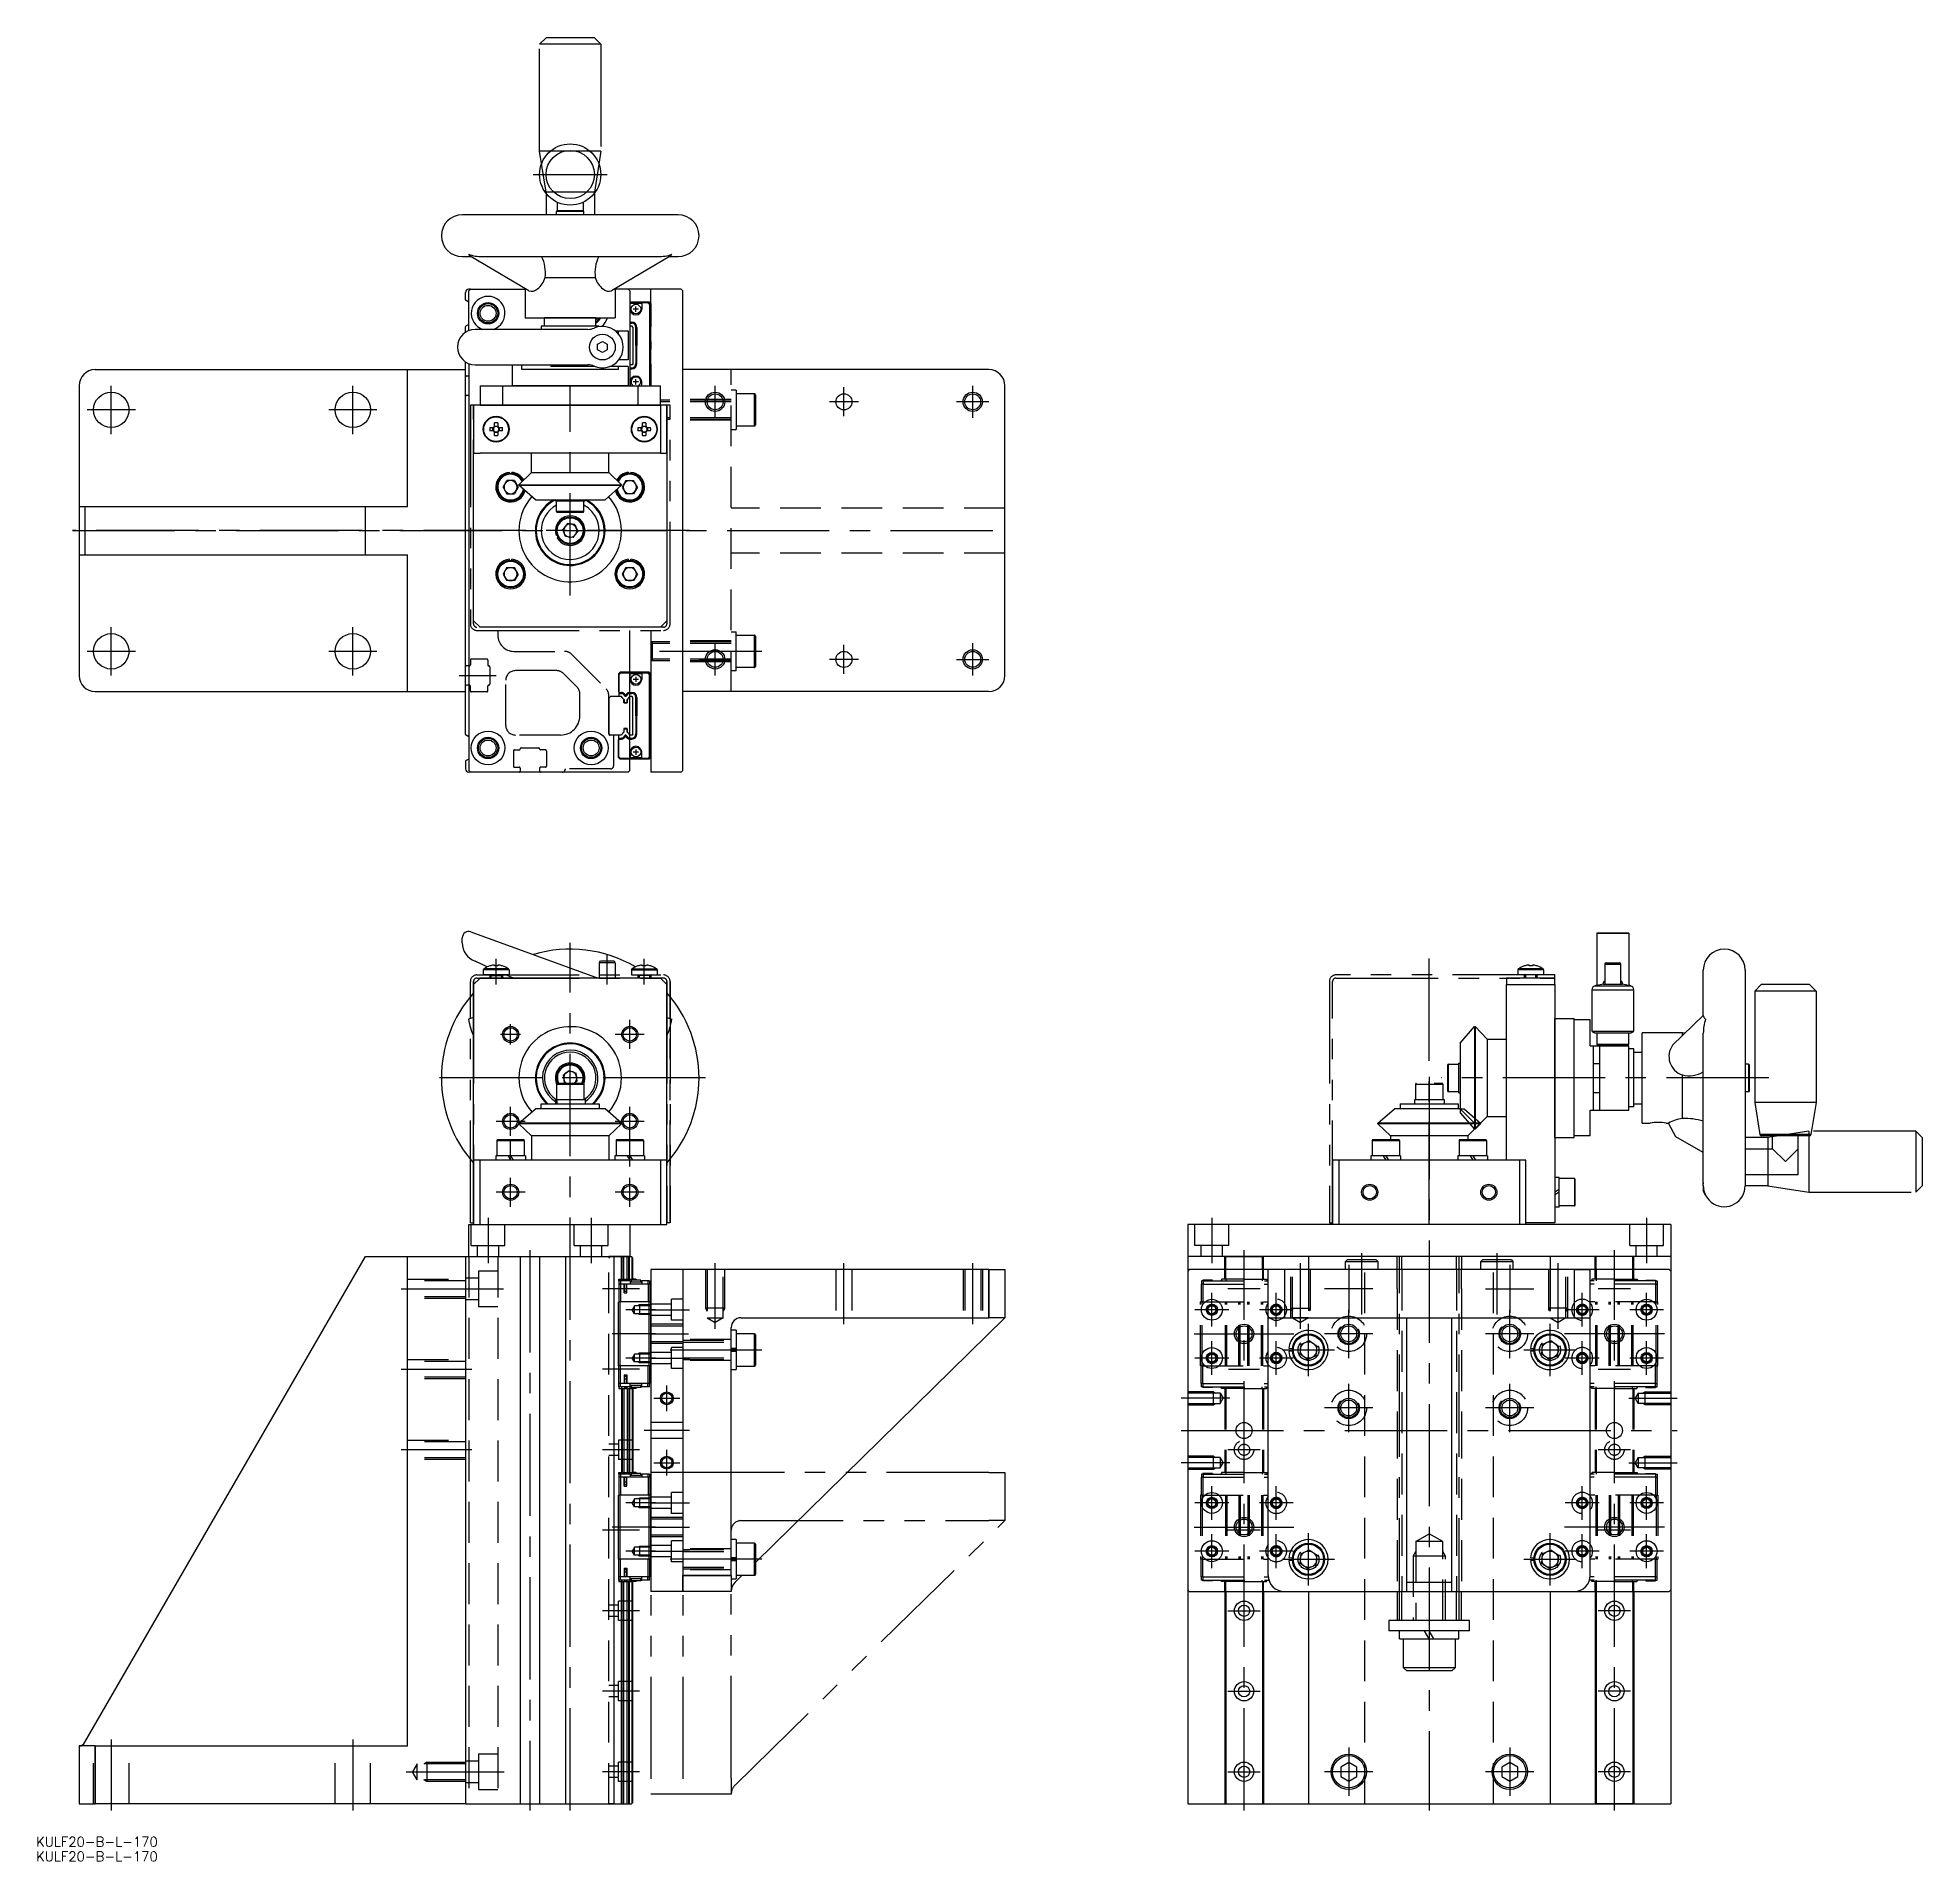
# Model space of a CAD drawing. Extents: x -165 to 420, y -413 to 153.
import ezdxf

# ---------------------------------------------------------------- set-up
doc = ezdxf.new("R2010")
doc.units = 0
for name, pattern in [('CENTER', [50.8, 31.75, -6.35, 6.35, -6.35]), ('DASHED', [19.05, 12.7, -6.35]), ('HIDDEN', [1.905, 1.27, -0.635]), ('PHANTOM', [63.5, 31.75, -6.35, 6.35, -6.35, 6.35, -6.35])]:
    doc.linetypes.add(name, pattern=pattern)
doc.layers.get('0').update_dxf_attribs({"linetype": 'CONTINUOUS'})
doc.layers.add('CENTER', color=1, linetype='CENTER')
doc.layers.add('SCALE', color=7, linetype='CONTINUOUS')
doc.styles.get("Standard").update_dxf_attribs({"font": 'txt.shx', "height": 3, "bigfont": 'bigfont.shx'})

# ---------------------------------------------------------------- blocks, each defined once
blk = doc.blocks.new('*U3')
at = {"color": 7, "linetype": 'CONTINUOUS'}
blk.add_text('KULF20-B-L-170', height=3, dxfattribs=at).set_placement((-165.87, -408.76))
blk = doc.blocks.new('*U4')
at = {"color": 7, "linetype": 'CONTINUOUS'}
blk.add_text('KULF20-B-L-170', height=3, dxfattribs=at).set_placement((-165.87, -413.32))

msp = doc.modelspace()

# ---------------------------------------------------------------- linework, layer by layer
at = {"color": 3, "linetype": 'PHANTOM'}
for p, q in [((-7.5, 153.1), (-9.5, 151.1)), ((7.5, 153.1), (-7.5, 153.1)), ((9.5, 151.1), (7.5, 153.1)), ((9.5, 151.1), (-9.5, 151.1)), ((-9.5, 117.89), (-9.5, 151.1)), ((9.5, 151.1), (9.5, 117.89)), ((-7.5, 105.1), (-9.5, 117.89)), ((9.5, 117.89), (-9.5, 117.89)), ((9.5, 117.89), (7.5, 105.1)), ((-7.5, 105.1), (-7.5, 98.1)), ((7.5, 105.1), (-7.5, 105.1)), ((7.5, 105.1), (7.5, 98.1)), ((-30, 39), (-31, 39)), ((-30, 39), (-31, 39)), ((-31, 39), (-31, -29)), ((-30, -29), (-30, 39)), ((31, 39), (30, 39)), ((30, 39), (30, -29)), ((31, -29), (31, 39)), ((29, -30), (-29, -30)), ((-29, -31), (29, -31)), ((-31, -215), (-31, -140)), ((-30, -215), (-30, -140)), ((-30, -140), (-30, -215)), ((-29, -138), (29, -138)), ((-29, -139), (29, -139)), ((29, -139), (-29, -139)), ((30, -140), (30, -215)), ((30, -215), (30, -140)), ((31, -215), (31, -140)), ((31, -140), (31, -215)), ((235.75, -140), (235.75, -215)), ((236.75, -215), (236.75, -140)), ((305.75, -138), (237.75, -138)), ((237.75, -139), (305.75, -139)), ((305.75, -139), (305.75, -138)), ((305.75, -139), (305.75, -138)), ((384.64, -186.5), (371.85, -188.5)), ((417.85, -186.5), (384.64, -186.5)), ((384.64, -186.5), (384.64, -205.5)), ((417.85, -186.5), (419.85, -188.5)), ((417.85, -186.5), (417.85, -205.5)), ((371.85, -188.5), (364.85, -188.5)), ((371.85, -188.5), (371.85, -203.5)), ((419.85, -188.5), (419.85, -203.5)), ((371.85, -203.5), (364.85, -203.5)), ((371.85, -203.5), (384.64, -205.5)), ((419.85, -203.5), (417.85, -205.5)), ((384.64, -205.5), (417.85, -205.5)), ((-31, -215), (-30, -215)), ((31, -215), (30, -215)), ((235.75, -215), (236.75, -215)), ((25, -292.5), (25, -392.5)), ((35, -292.5), (25, -292.5)), ((35, -292.5), (35, -387.5)), ((35, -292.5), (35, -392.5)), ((130, -292.5), (35, -292.5)), ((130, -292.5), (135, -292.5)), ((135, -292.5), (135, -307.5)), ((51.2, -389.64), (135, -307.5)), ((53, -307.5), (130, -307.5)), ((135, -307.5), (130, -307.5)), ((50, -387.5), (50, -310.5)), ((50, -387.5), (50, -392.5)), ((35, -392.5), (25, -392.5)), ((50, -392.5), (35, -392.5))]:
    msp.add_line(p, q, dxfattribs=at)
at = {"color": 7, "linetype": 'CONTINUOUS'}
for p, q in [((-4, 101.98), (-4, 99.4)), ((4, 101.98), (4, 99.4)), ((33.5, 98.1), (-33.5, 98.1)), ((7.5, 98.1), (-7.5, 98.1)), ((-4.25, 98.1), (-4.25, 99.15)), ((4.25, 99.15), (-4.25, 99.15)), ((-4, 99.4), (4, 99.4)), ((4.25, 98.1), (4.25, 99.15)), ((-33.5, 85.1), (-30.78, 85.1)), ((-12.87, 74.49), (-31.07, 85.27)), ((-27.34, 85.1), (27.26, 85.1)), ((31.07, 85.28), (12.86, 74.49)), ((30.76, 85.1), (33.5, 85.1)), ((-7.79, 78.6), (7.79, 78.6)), ((-32.5, 71.71), (-32.5, 74)), ((-31.5, 70.96), (-32.35, 71.45)), ((-31, 75), (-31.5, 75)), ((-31.5, 74.5), (-31, 75)), ((-31.5, 62.13), (-31.5, 74.5)), ((-31, 75), (-14, 75)), ((-14, 75.17), (-14, 66.1)), ((14, 75.17), (14, 66.1)), ((25, 75), (14, 75)), ((18, 75), (18.5, 74.5)), ((24.5, 71), (18.5, 71)), ((24.2, 70.8), (18.5, 70.8)), ((18.6, 70.75), (18.5, 70.75)), ((18.6, 68.8), (18.6, 70.75)), ((22.2, 70.55), (18.6, 70.55)), ((22.2, 70.75), (22.2, 68.8)), ((24.1, 70.75), (22.2, 70.75)), ((24.6, 70.25), (24.1, 70.75)), ((24.7, 70.3), (24.2, 70.8)), ((25, 70.5), (24.5, 71)), ((24.6, 70.25), (24.6, 45)), ((24.7, 70.3), (24.7, 45)), ((34.5, 75), (25, 75)), ((25, 45), (25, 75)), ((25, 70.5), (25, 63.3)), ((34.5, 75), (33, 75)), ((35, 74.5), (34.5, 75)), ((35, 74.5), (34.5, 75)), ((35, -74.5), (35, 74.5)), ((-14, 66.1), (14, 66.1)), ((8, 66.1), (-8, 66.1)), ((-8, 66.1), (8, 66.1)), ((-8, 63.5), (-8, 66.1)), ((8, 63.5), (8, 66.1)), ((18.51, 64.73), (19.13, 64.73)), ((18.51, 64.43), (19.13, 64.43)), ((19.13, 64.43), (19.13, 64.73)), ((21.2, 68.8), (19.6, 68.8)), ((20.4, 68), (20.4, 69.6)), ((-32.5, 61.61), (-32.5, 63.29)), ((-31.5, 64.04), (-32.35, 63.55)), ((5.46, 62.5), (-29.5, 62.5)), ((9, 63.5), (-9, 63.5)), ((-9, 63.5), (-9, 62.5)), ((8.5, 57.87), (10, 58.73)), ((9, 63.5), (9, 63.37)), ((9, 63.5), (9, 63.37)), ((10, 58.73), (11.5, 57.87)), ((14.06, 62), (18, 62)), ((14.97, 61.1), (14.97, 62)), ((18, 62), (18, 53)), ((19.2, 63.5), (18.5, 63.5)), ((19.5, 63.2), (19.2, 63.5)), ((19.5, 63.2), (19.5, 51.8)), ((20.43, 57.5), (20.43, 63.13)), ((20.43, 63.13), (20.73, 63.13)), ((20.73, 63.13), (20.73, 57.5)), ((24.75, 62.9), (25, 63.3)), ((24.75, 62.9), (24.75, 52.1)), ((25, 58.7), (24.75, 59.1)), ((25, 58.7), (25, 56.3)), ((8.5, 56.13), (8.5, 57.87)), ((10, 55.27), (8.5, 56.13)), ((11.5, 56.13), (10, 55.27)), ((11.5, 57.87), (11.5, 56.13)), ((18, 53), (15.05, 53)), ((20.43, 57.5), (20.43, 51.87)), ((20.73, 57.5), (20.43, 57.5)), ((20.73, 51.87), (20.73, 57.5)), ((25, 56.3), (24.75, 55.9)), ((-147.5, 50), (-32.5, 50)), ((-50.5, 7.5), (-50.5, 50)), ((-32.5, 48.3), (-32.5, 52.39)), ((-32.5, -63.29), (-32.5, 52.39)), ((-31.5, 48), (-32.2, 48)), ((-31.5, 48), (-32.2, 48)), ((-31.5, 51.87), (-31.5, -74.5)), ((-29.5, 51.5), (5.46, 51.5)), ((-18, 51.5), (-18, 45)), ((-14.97, 50), (-14.97, 51.5)), ((14.97, 50), (-14.97, 50)), ((-6, 51.5), (-6, 51)), ((7.65, 51), (-6, 51)), ((18, 51), (12.35, 51)), ((14.97, 50), (14.97, 51)), ((14.97, 50), (14.97, 51)), ((18, 51), (18, 45)), ((18, 51), (18, 45)), ((19.2, 51.5), (18.5, 51.5)), ((18.51, 50.57), (19.13, 50.57)), ((18.51, 50.27), (19.13, 50.27)), ((19.13, 50.57), (19.13, 50.27)), ((19.5, 51.8), (19.2, 51.5)), ((20.4, 45.4), (20.4, 47)), ((20.43, 51.87), (20.73, 51.87)), ((24.75, 52.1), (25, 51.7)), ((25, 51.7), (25, 45)), ((130, 50), (35, 50)), ((-152.5, 45), (-152.5, 7.5)), ((-31.5, 42), (-32.2, 42)), ((-31.5, 42), (-32.2, 42)), ((-28, 45), (-21.02, 45)), ((-21.02, 45), (21.02, 45)), ((-21.02, 45), (-21.02, 39)), ((18, 45), (-18, 45)), ((18.6, 46.2), (18.6, 45)), ((21.2, 46.2), (19.6, 46.2)), ((21.02, 45), (28, 45)), ((21.02, 45), (21.02, 39)), ((22.2, 45), (22.2, 46.2)), ((135, -45), (135, 45)), ((-28, 39), (-30, 39)), ((-28, 39), (-30, 39)), ((-30, 39), (-30, 24)), ((28, 39), (-28, 39)), ((-28, 39), (28, 39)), ((28, 39), (-28, 39)), ((30, 39), (28, 39)), ((30, 39), (28, 39)), ((28, 39), (28, 24)), ((30, 24), (30, 39)), ((-24.98, 32.01), (-23.87, 32.01)), ((-23.87, 30.98), (-24.98, 30.98)), ((-23.98, 30.98), (-23.98, 32.01)), ((-23.52, 32.37), (-23.52, 33.48)), ((-23.52, 32.48), (-22.49, 32.48)), ((-23.52, 29.52), (-23.52, 30.63)), ((-22.49, 30.52), (-23.52, 30.52)), ((-22.49, 33.48), (-22.49, 32.37)), ((-22.49, 30.63), (-22.49, 29.52)), ((-22.13, 32.01), (-21.02, 32.01)), ((-21.02, 30.98), (-22.13, 30.98)), ((-22.02, 32.01), (-22.02, 30.98)), ((21.02, 32.01), (22.13, 32.01)), ((22.13, 30.98), (21.02, 30.98)), ((22.02, 30.98), (22.02, 32.01)), ((22.48, 32.37), (22.48, 33.48)), ((22.48, 32.48), (23.51, 32.48)), ((22.48, 29.52), (22.48, 30.63)), ((23.51, 30.52), (22.48, 30.52)), ((23.51, 33.48), (23.51, 32.37)), ((23.51, 30.63), (23.51, 29.52)), ((23.87, 32.01), (24.98, 32.01)), ((24.98, 30.98), (23.87, 30.98)), ((23.98, 32.01), (23.98, 30.98)), ((-30, 24), (-28, 24)), ((-30, -28), (-30, 24)), ((28, 24), (-28, 24)), ((-12, 18), (-12, 24)), ((12, 18), (12, 24)), ((28, 24), (30, 24)), ((30, 24), (30, -28)), ((-18.83, 17.74), (-18.86, 18.09)), ((-18.17, 17.74), (-18.14, 18.09)), ((-15.93, 14.21), (-12, 18)), ((-12, 18), (12, 18)), ((15.92, 14.21), (12, 18)), ((18.17, 17.74), (18.14, 18.09)), ((18.83, 17.74), (18.86, 18.09)), ((-20.86, 13.5), (-19.68, 15.54)), ((-20.86, 13.5), (-19.68, 11.46)), ((-17.32, 15.54), (-19.68, 15.54)), ((-17.32, 15.54), (-16.14, 13.5)), ((-16.14, 13.5), (-17.32, 11.46)), ((-15.93, 14.07), (-15.93, 14.21)), ((-15.93, 14.21), (15.92, 14.21)), ((-10.82, 9.56), (-15.93, 14.07)), ((-15.93, 14.07), (15.92, 14.07)), ((10.82, 9.56), (15.92, 14.07)), ((15.92, 14.07), (15.92, 14.21)), ((17.32, 15.54), (16.14, 13.5)), ((16.14, 13.5), (17.32, 11.46)), ((17.32, 15.54), (19.68, 15.54)), ((20.86, 13.5), (19.68, 15.54)), ((20.86, 13.5), (19.68, 11.46)), ((-152.5, 7.5), (-150.67, 7.5)), ((-152.5, 7.5), (-152.5, -7.5)), ((-150.67, 7.5), (-150.67, -7.5)), ((-150.67, 7.5), (-63.52, 7.5)), ((-63.52, -7.5), (-63.52, 7.5)), ((-63.52, 7.5), (-50.5, 7.5)), ((-19.68, 11.46), (-17.32, 11.46)), ((-10.82, 9.56), (10.82, 9.56)), ((-4.6, 9.21), (-4.6, 9.55)), ((-4.6, 9.2), (4.6, 9.2)), ((-4.25, 5.95), (-4.25, 9.2)), ((4.25, 5.95), (-4.25, 5.95)), ((4.25, 5.95), (4.25, 9.2)), ((4.6, 9.2), (4.6, 9.56)), ((19.68, 11.46), (17.32, 11.46)), ((-4, 5.7), (4, 5.7)), ((-0.88, 2.19), (-2.33, 0.33)), ((-1.45, -1.86), (-2.33, 0.33)), ((1.45, 1.86), (-0.88, 2.19)), ((1.45, 1.86), (2.33, -0.33)), ((-4, -1.44), (-4.33, -1.56)), ((-3.72, -2.05), (-4.03, -2.22)), ((0.88, -2.19), (-1.45, -1.86)), ((0.88, -2.19), (2.33, -0.33)), ((-152.5, -7.5), (-150.67, -7.5)), ((-152.5, -7.5), (-152.5, -45)), ((-150.67, -7.5), (-63.52, -7.5)), ((-63.52, -7.5), (-50.5, -7.5)), ((-50.5, -50), (-50.5, -7.5)), ((-19.68, -11.46), (-20.86, -13.5)), ((-19.68, -11.46), (-17.32, -11.46)), ((-18.83, -9.26), (-18.86, -8.91)), ((-18.17, -9.26), (-18.14, -8.91)), ((-16.14, -13.5), (-17.32, -11.46)), ((17.32, -11.46), (16.14, -13.5)), ((17.32, -11.46), (19.68, -11.46)), ((18.17, -9.26), (18.14, -8.91)), ((18.83, -9.26), (18.86, -8.91)), ((20.86, -13.5), (19.68, -11.46)), ((-20.86, -13.5), (-19.68, -15.54)), ((-17.32, -15.54), (-19.68, -15.54)), ((-16.14, -13.5), (-17.32, -15.54)), ((16.14, -13.5), (17.32, -15.54)), ((19.68, -15.54), (17.32, -15.54)), ((20.86, -13.5), (19.68, -15.54)), ((-28, -30), (-30, -28)), ((30, -28), (28, -30)), ((28, -30), (-28, -30)), ((18.5, -74.5), (18.5, -31)), ((25, -31), (25, -75)), ((-31.5, -42), (-32.2, -42)), ((24.5, -44), (18.5, -44)), ((24.2, -44.2), (18.5, -44.2)), ((18.6, -44.25), (18.5, -44.25)), ((18.6, -46.2), (18.6, -44.25)), ((22.2, -44.45), (18.6, -44.45)), ((21.2, -46.2), (19.6, -46.2)), ((20.4, -45.4), (20.4, -47)), ((22.2, -44.25), (22.2, -46.2)), ((24.1, -44.25), (22.2, -44.25)), ((24.6, -44.75), (24.1, -44.25)), ((24.7, -44.7), (24.2, -44.2)), ((25, -44.5), (24.5, -44)), ((24.6, -70.25), (24.6, -44.75)), ((24.7, -70.3), (24.7, -44.7)), ((25, -51.7), (25, -44.5)), ((-147.5, -50), (-32.5, -50)), ((-31.5, -48), (-32.2, -48)), ((19.2, -51.5), (18.5, -51.5)), ((18.51, -50.27), (18.51, -50.57)), ((18.51, -50.27), (19.13, -50.27)), ((18.51, -50.57), (19.13, -50.57)), ((19.13, -50.57), (19.13, -50.27)), ((19.5, -51.8), (19.2, -51.5)), ((19.5, -63.2), (19.5, -51.8)), ((20.43, -51.87), (20.73, -51.87)), ((20.43, -57.5), (20.43, -51.87)), ((20.73, -51.87), (20.73, -57.5)), ((24.75, -52.1), (25, -51.7)), ((24.75, -62.9), (24.75, -52.1)), ((130, -50), (35, -50)), ((20.73, -57.5), (20.43, -57.5)), ((20.43, -57.5), (20.43, -63.13)), ((20.73, -63.13), (20.73, -57.5)), ((25, -56.3), (24.75, -55.9)), ((25, -58.7), (25, -56.3)), ((-31.5, -64.04), (-32.35, -63.55)), ((19.2, -63.5), (18.5, -63.5)), ((19.5, -63.2), (19.2, -63.5)), ((20.43, -63.13), (20.73, -63.13)), ((25, -58.7), (24.75, -59.1)), ((24.75, -62.9), (25, -63.3)), ((25, -70.5), (25, -63.3)), ((18.51, -64.73), (18.51, -64.43)), ((18.51, -64.43), (19.13, -64.43)), ((18.51, -64.73), (19.13, -64.73)), ((18.6, -68.8), (18.6, -70.75)), ((19.13, -64.43), (19.13, -64.73)), ((21.2, -68.8), (19.6, -68.8)), ((20.4, -68), (20.4, -69.6)), ((22.2, -70.75), (22.2, -68.8)), ((-32.5, -71.71), (-32.5, -74)), ((-31.5, -70.96), (-32.35, -71.45)), ((-31.5, -74.5), (-31, -75)), ((-31, -75), (-31.5, -75)), ((18, -75), (-31, -75)), ((18, -75), (18.5, -74.5)), ((18.5, -74.5), (18, -75)), ((18.6, -70.75), (18.5, -70.75)), ((24.2, -70.8), (18.5, -70.8)), ((24.5, -71), (18.5, -71)), ((22.2, -70.55), (18.6, -70.55)), ((24.1, -70.75), (22.2, -70.75)), ((24.6, -70.25), (24.1, -70.75)), ((24.7, -70.3), (24.2, -70.8)), ((25, -70.5), (24.5, -71)), ((34.5, -75), (25, -75)), ((33, -75), (25, -75)), ((34.5, -75), (33, -75)), ((35, -74.5), (34.5, -75)), ((35, -74.5), (34.5, -75)), ((-33.5, -128.08), (-33.5, -126.5)), ((-30.82, -124.62), (8.69, -139)), ((318.75, -125), (318.75, -125.12)), ((318.75, -125.12), (318.75, -141.38)), ((328.75, -125.12), (318.75, -125.12)), ((328.75, -125), (328.75, -125.12)), ((328.75, -125.12), (328.75, -141.38)), ((-25.75, -135.51), (-29.55, -133.72)), ((14, -134.2), (9, -134.2)), ((9, -134.2), (9, -138)), ((13.5, -133.7), (9.5, -133.7)), ((14, -134.2), (14, -139)), ((321.75, -134.2), (325.75, -134.2)), ((-30, -141), (-28, -139)), ((28, -139), (-28, -139)), ((-19, -136.45), (-27, -136.45)), ((-27, -136.45), (-27, -138)), ((-19, -138), (-27, -138)), ((-19.15, -136.16), (-26.85, -136.16)), ((-25, -138.2), (-25, -139)), ((-25, -138.2), (-21, -138.2)), ((-24.99, -135.21), (-24.98, -135.23)), ((-23.52, -134.98), (-23.87, -134.98)), ((-23.52, -135.23), (-23.52, -134.98)), ((-22.49, -134.98), (-22.49, -135.23)), ((-22.13, -134.98), (-22.49, -134.98)), ((-21.02, -135.23), (-21.01, -135.21)), ((-21, -138.2), (-21, -139)), ((-17.57, -139), (-20.04, -138)), ((-19, -136.45), (-19, -138)), ((9, -138), (9, -139)), ((19, -136.45), (27, -136.45)), ((19, -136.45), (19, -137.97)), ((19, -138), (27, -138)), ((19.15, -136.16), (26.85, -136.16)), ((21, -138.2), (21, -139)), ((25, -138.2), (21, -138.2)), ((21.02, -135.23), (21.01, -135.21)), ((22.13, -134.98), (22.48, -134.98)), ((22.48, -134.98), (22.48, -135.23)), ((23.51, -135.23), (23.51, -134.98)), ((23.51, -134.98), (23.87, -134.98)), ((24.99, -135.21), (24.98, -135.23)), ((25, -138.2), (25, -139)), ((27, -136.45), (27, -137.99)), ((28, -139), (30, -141)), ((290.75, -139), (290.75, -141)), ((305.75, -139), (290.75, -139)), ((298.25, -136.45), (294.25, -136.45)), ((294.25, -136.45), (294.25, -138)), ((298.25, -138), (294.25, -138)), ((298.25, -136.16), (294.4, -136.16)), ((296.25, -138.2), (296.25, -139)), ((296.26, -135.21), (296.27, -135.23)), ((297.74, -134.98), (297.38, -134.98)), ((297.74, -135.23), (297.74, -134.98)), ((302.1, -136.16), (298.25, -136.16)), ((302.25, -136.45), (298.25, -136.45)), ((302.25, -138), (298.25, -138)), ((298.77, -134.98), (298.77, -135.23)), ((299.12, -134.98), (298.77, -134.98)), ((300.24, -135.23), (300.24, -135.21)), ((300.25, -139), (300.25, -138.2)), ((302.25, -136.45), (302.25, -138)), ((305.75, -141), (305.75, -139)), ((321.25, -134.7), (326.25, -134.7)), ((351.85, -150.62), (351.85, -136.5)), ((364.85, -136.5), (364.85, -203.5)), ((-30, -195.5), (-30, -141)), ((30, -195.5), (30, -141)), ((290.75, -141), (305.75, -141)), ((290.75, -195.5), (290.75, -141)), ((305.75, -141), (305.75, -215)), ((317.25, -142.64), (330.25, -142.64)), ((318.22, -141.38), (329.28, -141.38)), ((320.92, -140.88), (326.59, -140.88)), ((367.85, -143), (369.85, -141)), ((386.85, -143), (367.85, -143)), ((367.85, -143), (367.85, -177.67)), ((384.85, -141), (369.85, -141)), ((386.85, -143), (384.85, -141)), ((386.85, -143), (386.85, -177.67)), ((-30, -151.27), (-31.58, -151.77)), ((30, -151.27), (31.58, -151.77)), ((305.75, -188.5), (305.75, -151.5)), ((311.75, -188.5), (311.75, -151.5)), ((316.75, -152), (311.75, -152)), ((316.75, -160), (316.75, -152)), ((342.32, -159.81), (351.85, -150.62)), ((276.31, -159.18), (280.82, -154.07)), ((280.82, -154.07), (280.96, -154.07)), ((280.82, -154.07), (280.82, -170)), ((280.96, -154.07), (280.96, -170)), ((280.96, -154.07), (284.75, -158)), ((284.75, -158), (290.75, -158)), ((284.75, -158), (284.75, -170)), ((317.25, -155.5), (330.25, -155.5)), ((318.12, -156), (329.38, -156)), ((332.85, -184), (332.85, -156)), ((345.35, -156), (332.85, -156)), ((345.35, -156), (346.36, -155.91)), ((345.35, -156.89), (345.35, -156)), ((351.85, -203.36), (351.85, -156.11)), ((276.31, -159.18), (276.31, -170)), ((317.75, -180), (317.75, -160)), ((318.75, -159.5), (328.75, -159.5)), ((319.75, -180), (319.75, -160)), ((328.75, -180), (328.75, -160)), ((328.75, -179), (328.75, -161)), ((330.25, -161), (328.75, -161)), ((330.25, -179), (330.25, -161)), ((330.25, -162), (332.85, -162)), ((332.85, -178), (332.85, -162)), ((-2.18, -169.1), (-0.31, -167.66)), ((-2.18, -169.1), (-1.87, -171.44)), ((-0.31, -167.66), (1.87, -168.56)), ((2.18, -170.9), (1.87, -168.56)), ((272.45, -166), (272.45, -174)), ((272.7, -165.75), (275.95, -165.75)), ((272.7, -174.25), (272.7, -165.75)), ((275.95, -165.4), (276.31, -165.4)), ((275.95, -174.6), (275.95, -165.4)), ((345.35, -182.56), (345.35, -169.07)), ((365.9, -165.75), (364.85, -165.75)), ((365.9, -165.75), (365.9, -174.25)), ((366.15, -174), (366.15, -166)), ((-4.25, -171.95), (-4.25, -176.7)), ((-4.25, -171.95), (4.25, -171.95)), ((4, -171.7), (-4, -171.7)), ((-1.23, -171.7), (-1.87, -171.44)), ((1.24, -171.62), (1.13, -171.7)), ((1.14, -171.7), (2.18, -170.9)), ((4.25, -171.95), (4.25, -176.7)), ((262.5, -171.95), (262.5, -176.7)), ((262.5, -171.95), (268.34, -171.95)), ((270.75, -171.7), (268.25, -171.7)), ((268.34, -171.95), (271, -171.95)), ((271, -171.95), (271, -176.7)), ((272.7, -174.25), (275.95, -174.25)), ((275.95, -174.6), (276.31, -174.6)), ((276.31, -170), (276.31, -179.56)), ((280.82, -170), (280.82, -185.92)), ((280.96, -170), (280.96, -185.92)), ((284.75, -170), (284.75, -182)), ((364.85, -174.25), (365.9, -174.25)), ((-15.93, -184.07), (-10.82, -179.56)), ((10.82, -179.56), (-10.82, -179.56)), ((-9, -178), (9, -178)), ((-9, -179.56), (-9, -178)), ((-4.6, -176.7), (-4.33, -176.7)), ((-4.6, -176.7), (-4.6, -178)), ((-4.03, -176.7), (-4.33, -176.7)), ((-4.33, -178), (-4.33, -176.7)), ((-4.03, -176.7), (4.6, -176.7)), ((-4.03, -178), (-4.03, -176.7)), ((4.6, -176.7), (4.6, -178)), ((9, -178), (9, -179.56)), ((15.92, -184.07), (10.82, -179.56)), ((250.83, -184.07), (255.93, -179.56)), ((276.31, -179.56), (255.93, -179.56)), ((257.75, -178), (257.75, -179.56)), ((257.75, -178), (275.75, -178)), ((262.15, -176.7), (262.15, -178)), ((262.15, -176.7), (271.35, -176.7)), ((271.35, -176.7), (271.35, -178)), ((275.75, -178), (275.75, -179.56)), ((276.31, -179.56), (280.82, -184.07)), ((316.75, -188), (316.75, -180)), ((330.25, -179), (328.75, -179)), ((330.25, -178), (332.85, -178)), ((367.85, -177.67), (369.42, -187.58)), ((386.85, -177.67), (367.85, -177.67)), ((386.85, -177.67), (385.28, -187.58)), ((15.92, -184.07), (-15.93, -184.07)), ((-15.93, -184.21), (-15.93, -184.07)), ((15.92, -184.21), (-15.93, -184.21)), ((-15.93, -184.21), (-12, -188)), ((15.92, -184.21), (12, -188)), ((15.92, -184.21), (15.92, -184.07)), ((250.83, -184.21), (250.83, -184.07)), ((282.68, -184.07), (250.83, -184.07)), ((254.75, -188), (250.83, -184.21)), ((282.68, -184.21), (250.83, -184.21)), ((284.75, -182), (278.75, -188)), ((280.96, -185.92), (280.82, -185.92)), ((282.68, -184.21), (280.96, -185.92)), ((282.68, -184.07), (282.68, -184.21)), ((284.75, -182), (290.75, -182)), ((332.85, -184), (335.35, -184)), ((340.35, -184), (341.05, -184)), ((343.28, -188.33), (341.05, -184)), ((-22.75, -189.45), (-14.25, -189.45)), ((-22.75, -189.45), (-22.75, -194.2)), ((-14.5, -189.2), (-22.5, -189.2)), ((-14.25, -189.45), (-14.25, -194.2)), ((12, -188), (-12, -188)), ((-12, -188), (-12, -195.5)), ((12, -188), (12, -195.5)), ((14.25, -189.45), (22.75, -189.45)), ((14.25, -189.45), (14.25, -194.2)), ((22.5, -189.2), (14.5, -189.2)), ((22.75, -189.45), (22.75, -194.2)), ((249, -189.45), (257.5, -189.45)), ((249, -189.45), (249, -194.2)), ((257.25, -189.2), (249.25, -189.2)), ((254.75, -188), (254.75, -189.2)), ((278.75, -188), (254.75, -188)), ((257.5, -189.45), (257.5, -194.2)), ((276, -189.45), (276, -194.2)), ((276, -189.45), (284.5, -189.45)), ((284.25, -189.2), (276.25, -189.2)), ((278.75, -188), (278.75, -189.2)), ((284.5, -189.45), (284.5, -194.2)), ((316.75, -188), (311.75, -188)), ((351.85, -193.17), (343.28, -188.33)), ((364.85, -188.5), (364.85, -203.5)), ((364.85, -192), (373.35, -192)), ((385.28, -187.58), (369.42, -187.58)), ((384.79, -188), (369.91, -188)), ((373.35, -192), (373.35, -188)), ((377.35, -196), (373.35, -192)), ((381.35, -192), (377.35, -196)), ((381.35, -200), (381.35, -188)), ((-30, -195.5), (-30, -215.5)), ((-28, -195.5), (-30, -195.5)), ((28, -195.5), (-28, -195.5)), ((-28, -215.5), (-28, -195.5)), ((-13.9, -194.2), (-23.1, -194.2)), ((-23.1, -194.2), (-23.1, -195.5)), ((-19.31, -194.2), (-18.5, -195.5)), ((-18.5, -194.2), (-17.69, -195.5)), ((-13.9, -194.2), (-13.9, -195.5)), ((23.1, -194.2), (13.9, -194.2)), ((13.9, -194.2), (13.9, -195.5)), ((17.69, -194.2), (18.5, -195.5)), ((18.5, -194.2), (19.31, -195.5)), ((23.1, -194.2), (23.1, -195.5)), ((28, -195.5), (28, -215.5)), ((30, -195.5), (28, -195.5)), ((30, -215.5), (30, -195.5)), ((238.75, -195.5), (236.75, -195.5)), ((236.75, -195.5), (236.75, -215.5)), ((238.75, -215.5), (238.75, -195.5)), ((294.75, -195.5), (238.75, -195.5)), ((248.65, -194.2), (248.65, -195.5)), ((257.84, -194.2), (248.65, -194.2)), ((252.44, -194.2), (253.25, -195.5)), ((253.25, -194.2), (254.06, -195.5)), ((257.84, -194.2), (257.84, -195.5)), ((275.65, -194.2), (275.65, -195.5)), ((284.84, -194.2), (275.65, -194.2)), ((279.46, -194.2), (280.27, -195.5)), ((280.27, -194.2), (281.09, -195.5)), ((284.84, -194.2), (284.84, -195.5)), ((296.75, -195.5), (290.75, -195.5)), ((294.75, -195.5), (294.75, -215.5)), ((296.75, -215), (296.75, -195.5)), ((307.05, -200.9), (305.75, -200.9)), ((307.05, -204.69), (305.75, -205.5)), ((307.05, -210.1), (307.05, -200.9)), ((311.8, -201.25), (307.05, -201.25)), ((311.8, -201.25), (311.8, -205.5)), ((312.05, -205.5), (312.05, -201.5)), ((351.9, -202.46), (351.85, -202.52)), ((351.85, -203.36), (351.9, -202.46)), ((351.85, -203.36), (351.85, -205.07)), ((364.85, -200), (381.35, -200)), ((307.05, -205.5), (305.75, -206.31)), ((307.05, -210.1), (305.75, -210.1)), ((311.8, -209.75), (307.05, -209.75)), ((311.8, -205.5), (311.8, -209.75)), ((312.05, -209.5), (312.05, -205.5)), ((352.57, -206.46), (351.85, -205.07)), ((-31.5, -215.5), (30, -215.5)), ((-31.5, -225.5), (-31.5, -215.5)), ((18.5, -215.5), (18.5, -225.5)), ((341.75, -215.5), (191.75, -215.5)), ((191.75, -215.5), (191.75, -395.5)), ((296.75, -215.5), (236.75, -215.5)), ((296.75, -215.5), (296.75, -215)), ((305.75, -215), (296.75, -215)), ((341.75, -215.5), (341.75, -395.5)), ((-150.67, -376.3), (-63.52, -225.5)), ((-63.52, -225.5), (-50.5, -225.5)), ((-63.52, -225.5), (-32.5, -225.5)), ((-50.5, -377.5), (-50.5, -225.5)), ((-50.5, -225.5), (-32.5, -225.5)), ((-32.5, -225.5), (-32.5, -395.5)), ((-32.5, -225.5), (-32.5, -395.5)), ((-32.5, -225.5), (-15.8, -225.5)), ((-32.5, -225.5), (19, -225.5)), ((-31.5, -225.5), (18.5, -225.5)), ((-31.5, -225.5), (18.5, -225.5)), ((-15.5, -225.5), (-15.5, -395.5)), ((-9.5, -225.5), (-9.5, -395.5)), ((-9.2, -225.5), (-2.5, -225.5)), ((-1.5, -225.5), (-1.5, -395.5)), ((12.5, -225.5), (12, -225.5)), ((12, -225.5), (12.49, -225.5)), ((12.49, -225.5), (15.95, -225.5)), ((15.95, -225.5), (12.5, -225.5)), ((13.5, -225.5), (13.5, -395.5)), ((15.94, -232.55), (15.94, -225.5)), ((18.55, -225.5), (15.95, -225.5)), ((15.95, -225.5), (18.5, -225.5)), ((16.15, -232.55), (16.15, -225.5)), ((16.7, -232.55), (16.7, -225.5)), ((17.7, -232.55), (17.7, -225.5)), ((18.25, -232.55), (18.25, -225.5)), ((18.46, -232.55), (18.46, -225.5)), ((18.5, -225.5), (18.55, -225.5)), ((19.5, -226), (19, -225.5)), ((19.2, -232.55), (19.2, -225.7)), ((19.5, -232.55), (19.5, -226)), ((341.75, -225.5), (191.75, -225.5)), ((203.25, -225.5), (215.25, -225.5)), ((203.25, -229.5), (203.25, -225.5)), ((203.55, -229.5), (203.55, -225.5)), ((214.95, -229.5), (214.95, -225.5)), ((215.25, -229.5), (215.25, -225.5)), ((229.25, -225.5), (229.25, -229.5)), ((240.75, -227), (241.35, -226.4)), ((240.75, -227), (250.75, -227)), ((240.75, -229.5), (240.75, -227)), ((241.35, -226.4), (250.15, -226.4)), ((250.15, -226.4), (250.75, -227)), ((250.75, -227), (250.75, -229.5)), ((256.75, -229.5), (256.75, -225.5)), ((276.75, -225.5), (276.75, -229.5)), ((282.75, -227), (283.35, -226.4)), ((282.75, -227), (292.75, -227)), ((282.75, -229.5), (282.75, -227)), ((283.35, -226.4), (292.15, -226.4)), ((292.15, -226.4), (292.75, -227)), ((292.75, -227), (292.75, -229.5)), ((304.25, -225.5), (304.25, -229.5)), ((330.25, -225.5), (318.25, -225.5)), ((318.25, -229.5), (318.25, -225.5)), ((318.55, -229.5), (318.55, -225.5)), ((329.95, -229.5), (329.95, -225.5)), ((330.25, -229.5), (330.25, -225.5)), ((15.1, -232.55), (15.89, -232.55)), ((15.1, -233.05), (15.1, -232.55)), ((15.1, -233.05), (15.1, -234.05)), ((15.6, -233.05), (15.1, -233.05)), ((15.1, -234.05), (15.1, -239.55)), ((15.6, -234.05), (15.1, -234.05)), ((18.6, -233.05), (15.6, -233.05)), ((15.6, -233.05), (15.6, -234.05)), ((15.6, -234.05), (15.6, -239.55)), ((16.8, -234.05), (15.6, -234.05)), ((15.89, -233.05), (15.89, -232.55)), ((15.89, -232.55), (16.76, -232.55)), ((17.02, -233.05), (16.76, -232.55)), ((16.76, -232.55), (16.85, -232.55)), ((17.6, -234.05), (16.8, -234.05)), ((16.8, -236.75), (16.8, -234.05)), ((16.85, -232.55), (17.55, -232.55)), ((17.11, -233.05), (16.85, -232.55)), ((17.11, -233.05), (17.11, -233.05)), ((17.29, -233.05), (17.55, -232.55)), ((17.38, -233.05), (17.64, -232.55)), ((17.55, -232.55), (17.64, -232.55)), ((24.2, -234.05), (17.6, -234.05)), ((17.6, -236.75), (17.6, -234.05)), ((17.64, -232.55), (18.51, -232.55)), ((18.51, -232.55), (19.13, -232.55)), ((18.51, -233.05), (18.51, -232.55)), ((18.6, -233.05), (18.6, -234.05)), ((18.6, -233.05), (18.9, -233.05)), ((22.2, -233.45), (18.6, -233.45)), ((18.9, -232.85), (18.9, -233.45)), ((21.9, -232.85), (18.9, -232.85)), ((19.13, -232.55), (19.13, -232.85)), ((20.43, -232.55), (19.13, -232.55)), ((20.43, -232.55), (20.61, -232.85)), ((21.9, -233.45), (21.9, -232.85)), ((21.9, -233.05), (22.2, -233.05)), ((24.1, -233.05), (22.2, -233.05)), ((22.2, -233.05), (22.2, -234.05)), ((24.1, -233.05), (24.1, -234.05)), ((24.6, -233.05), (24.1, -233.05)), ((24.2, -234.05), (24.2, -239.55)), ((24.7, -234.05), (24.2, -234.05)), ((24.6, -233.05), (24.6, -234.05)), ((24.7, -234.05), (24.7, -239.55)), ((25, -229.5), (25, -329.5)), ((35, -229.5), (25, -229.5)), ((35, -229.5), (35, -329.5)), ((35, -229.5), (35, -324.5)), ((130, -229.5), (35, -229.5)), ((130, -244.5), (130, -229.5)), ((130, -229.5), (130, -244.5)), ((130, -229.5), (135, -229.5)), ((135, -229.5), (135, -244.5)), ((192.25, -229.5), (191.75, -230)), ((192.25, -229.5), (191.75, -230)), ((191.75, -230), (191.75, -329)), ((191.75, -230), (191.75, -329)), ((341.25, -229.5), (192.25, -229.5)), ((216.75, -324.5), (216.75, -229.5)), ((221.75, -229.5), (216.75, -229.5)), ((221.75, -229.5), (221.75, -244.5)), ((311.75, -229.5), (311.75, -244.5)), ((311.75, -229.5), (316.75, -229.5)), ((316.75, -324.5), (316.75, -229.5)), ((341.25, -229.5), (341.75, -230)), ((341.25, -229.5), (341.75, -230)), ((341.75, -230), (341.75, -329)), ((341.75, -230), (341.75, -329)), ((15, -259.45), (15, -239.55)), ((15.5, -239.55), (15, -239.55)), ((15.5, -259.45), (15.5, -239.55)), ((24.5, -239.55), (15.5, -239.55)), ((16.8, -234.85), (16.85, -234.85)), ((16.8, -235.31), (16.85, -235.31)), ((16.8, -236.75), (17.6, -236.75)), ((16.85, -234.4), (16.85, -235.45)), ((16.85, -235.45), (17.2, -235.45)), ((16.85, -235.45), (16.85, -236.25)), ((16.85, -236.25), (17.2, -236.25)), ((17.2, -235.45), (17.55, -235.45)), ((17.2, -236.25), (17.55, -236.25)), ((17.55, -235.45), (17.55, -234.4)), ((17.55, -234.85), (17.6, -234.85)), ((17.55, -235.31), (17.6, -235.31)), ((17.55, -236.25), (17.55, -235.45)), ((24.5, -259.45), (24.5, -239.55)), ((25, -239.55), (24.5, -239.55)), ((25, -259.45), (25, -239.55)), ((53, -244.5), (130, -244.5)), ((57.5, -320.47), (135, -244.5)), ((135, -244.5), (130, -244.5)), ((216.75, -244.5), (316.75, -244.5)), ((259.75, -329.5), (259.75, -244.5)), ((273.75, -329.5), (273.75, -244.5)), ((50, -324.5), (50, -247.5)), ((51.5, -248.38), (50, -248.38)), ((51.5, -248.38), (51.5, -254.01)), ((57.2, -249.48), (51.5, -249.48)), ((57.2, -254.03), (57.2, -249.48)), ((57.5, -249.78), (57.5, -254.06)), ((226.85, -252.81), (229.51, -251.58)), ((229.51, -251.58), (231.91, -253.27)), ((301.85, -252.81), (304.51, -251.58)), ((304.51, -251.58), (306.91, -253.27)), ((51.5, -254.01), (50, -254.01)), ((50, -254.24), (51.4, -254.24)), ((50, -254.72), (51.4, -254.72)), ((51.5, -254.96), (50, -254.96)), ((51.25, -254.72), (51.25, -254.24)), ((51.5, -254.09), (51.5, -254.01)), ((51.5, -254.03), (51.5, -254.96)), ((51.5, -254.88), (51.5, -254.96)), ((51.5, -254.96), (51.5, -260.58)), ((57.2, -259.48), (57.2, -254.03)), ((57.5, -254.06), (57.5, -259.18)), ((224.27, -254.11), (223.17, -254.02)), ((224.27, -254.89), (223.17, -254.98)), ((226.85, -252.81), (226.59, -255.73)), ((228.99, -257.42), (226.59, -255.73)), ((228.99, -257.42), (231.65, -256.19)), ((231.65, -256.19), (231.91, -253.27)), ((299.27, -254.11), (298.17, -254.02)), ((299.27, -254.89), (298.17, -254.98)), ((301.85, -252.81), (301.59, -255.73)), ((303.99, -257.42), (301.59, -255.73)), ((303.99, -257.42), (306.65, -256.19)), ((306.65, -256.19), (306.91, -253.27)), ((15.5, -259.45), (15, -259.45)), ((15.1, -264.95), (15.1, -259.45)), ((24.5, -259.45), (15.5, -259.45)), ((15.6, -264.95), (15.6, -259.45)), ((16.8, -262.25), (17.6, -262.25)), ((16.8, -262.25), (16.8, -264.95)), ((16.85, -262.75), (16.85, -263.55)), ((17.2, -262.75), (16.85, -262.75)), ((17.55, -262.75), (17.2, -262.75)), ((17.55, -263.55), (17.55, -262.75)), ((17.6, -262.25), (17.6, -264.95)), ((24.2, -264.95), (24.2, -259.45)), ((25, -259.45), (24.5, -259.45)), ((24.7, -264.95), (24.7, -259.45)), ((50, -260.58), (51.5, -260.58)), ((51.5, -259.48), (57.2, -259.48)), ((15.1, -265.95), (15.1, -264.95)), ((15.6, -264.95), (15.1, -264.95)), ((15.1, -265.95), (15.1, -266.45)), ((15.6, -265.95), (15.1, -265.95)), ((15.1, -266.45), (15.89, -266.45)), ((15.6, -265.95), (15.6, -264.95)), ((16.8, -264.95), (15.6, -264.95)), ((18.6, -265.95), (15.6, -265.95)), ((15.89, -265.95), (15.89, -266.45)), ((15.89, -266.45), (16.76, -266.45)), ((15.94, -266.45), (15.94, -292.55)), ((16.15, -266.45), (16.15, -292.55)), ((16.7, -266.45), (16.7, -292.55)), ((17.02, -265.95), (16.76, -266.45)), ((16.76, -266.45), (16.85, -266.45)), ((16.8, -263.69), (16.85, -263.69)), ((16.8, -264.15), (16.85, -264.15)), ((17.6, -264.95), (16.8, -264.95)), ((17.2, -263.55), (16.85, -263.55)), ((16.85, -263.55), (16.85, -264.6)), ((17.11, -265.95), (16.85, -266.45)), ((16.85, -266.45), (17.55, -266.45)), ((17.11, -265.95), (17.11, -265.95)), ((17.55, -263.55), (17.2, -263.55)), ((17.29, -265.95), (17.55, -266.45)), ((17.38, -265.95), (17.64, -266.45)), ((17.55, -264.6), (17.55, -263.55)), ((17.55, -263.69), (17.6, -263.69)), ((17.55, -264.15), (17.6, -264.15)), ((17.55, -266.45), (17.64, -266.45)), ((24.2, -264.95), (17.6, -264.95)), ((17.64, -266.45), (18.51, -266.45)), ((17.7, -266.45), (17.7, -292.55)), ((18.25, -266.45), (18.25, -292.55)), ((18.46, -266.45), (18.46, -292.55)), ((18.51, -265.95), (18.51, -266.45)), ((18.51, -266.45), (19.13, -266.45)), ((18.6, -265.95), (18.6, -264.95)), ((22.2, -265.55), (18.6, -265.55)), ((18.6, -265.95), (18.9, -265.95)), ((18.9, -265.55), (18.9, -266.15)), ((21.9, -266.15), (18.9, -266.15)), ((19.13, -266.45), (19.13, -266.15)), ((20.43, -266.45), (19.13, -266.45)), ((19.2, -266.45), (19.2, -292.55)), ((19.5, -266.45), (19.5, -292.55)), ((20.43, -266.45), (20.61, -266.15)), ((21.9, -266.15), (21.9, -265.55)), ((21.9, -265.95), (22.2, -265.95)), ((22.2, -265.95), (22.2, -264.95)), ((24.1, -265.95), (22.2, -265.95)), ((24.1, -265.95), (24.1, -264.95)), ((24.6, -265.95), (24.1, -265.95)), ((24.7, -264.95), (24.2, -264.95)), ((24.6, -265.95), (24.6, -264.95)), ((15.1, -292.55), (15.89, -292.55)), ((15.1, -293.05), (15.1, -292.55)), ((15.89, -292.55), (16.76, -292.55)), ((15.89, -293.05), (15.89, -292.55)), ((17.02, -293.05), (16.76, -292.55)), ((16.76, -292.55), (16.85, -292.55)), ((16.85, -292.55), (17.55, -292.55)), ((17.11, -293.05), (16.85, -292.55)), ((17.29, -293.05), (17.55, -292.55)), ((17.38, -293.05), (17.64, -292.55)), ((17.55, -292.55), (17.64, -292.55)), ((17.64, -292.55), (18.51, -292.55)), ((18.51, -292.55), (19.13, -292.55)), ((18.51, -293.05), (18.51, -292.55)), ((19.13, -292.55), (19.13, -292.85)), ((20.43, -292.55), (19.13, -292.55)), ((20.43, -292.55), (20.61, -292.85)), ((15.1, -293.05), (15.1, -294.05)), ((15.6, -293.05), (15.1, -293.05)), ((15.1, -294.05), (15.1, -299.55)), ((15.6, -294.05), (15.1, -294.05)), ((18.6, -293.05), (15.6, -293.05)), ((15.6, -293.05), (15.6, -294.05)), ((15.6, -294.05), (15.6, -299.55)), ((16.8, -294.05), (15.6, -294.05)), ((16.8, -296.75), (16.8, -294.05)), ((17.6, -294.05), (16.8, -294.05)), ((16.8, -294.85), (16.85, -294.85)), ((16.8, -295.31), (16.85, -295.31)), ((16.8, -296.75), (17.6, -296.75)), ((16.85, -294.4), (16.85, -295.45)), ((16.85, -295.45), (17.2, -295.45)), ((16.85, -295.45), (16.85, -296.25)), ((16.85, -296.25), (17.2, -296.25)), ((17.11, -293.05), (17.11, -293.05)), ((17.2, -295.45), (17.55, -295.45)), ((17.2, -296.25), (17.55, -296.25)), ((17.55, -295.45), (17.55, -294.4)), ((17.55, -294.85), (17.6, -294.85)), ((17.55, -295.31), (17.6, -295.31)), ((17.55, -296.25), (17.55, -295.45)), ((17.6, -296.75), (17.6, -294.05)), ((24.2, -294.05), (17.6, -294.05)), ((18.6, -293.05), (18.6, -294.05)), ((18.6, -293.05), (18.9, -293.05)), ((22.2, -293.45), (18.6, -293.45)), ((18.9, -292.85), (18.9, -293.45)), ((21.9, -292.85), (18.9, -292.85)), ((21.9, -293.45), (21.9, -292.85)), ((21.9, -293.05), (22.2, -293.05)), ((24.1, -293.05), (22.2, -293.05)), ((22.2, -293.05), (22.2, -294.05)), ((24.1, -293.05), (24.1, -294.05)), ((24.6, -293.05), (24.1, -293.05)), ((24.2, -294.05), (24.2, -299.55)), ((24.7, -294.05), (24.2, -294.05)), ((24.6, -293.05), (24.6, -294.05)), ((24.7, -294.05), (24.7, -299.55)), ((15, -319.45), (15, -299.55)), ((15.5, -299.55), (15, -299.55)), ((15.5, -319.45), (15.5, -299.55)), ((24.5, -299.55), (15.5, -299.55)), ((24.5, -319.45), (24.5, -299.55)), ((25, -299.55), (24.5, -299.55)), ((25, -319.45), (25, -299.55)), ((51.5, -313.38), (50, -313.38)), ((51.5, -313.38), (51.5, -319.01)), ((57.2, -314.48), (51.5, -314.48)), ((57.2, -319.03), (57.2, -314.48)), ((57.5, -314.78), (57.5, -319.06)), ((15.5, -319.45), (15, -319.45)), ((15.1, -324.95), (15.1, -319.45)), ((24.5, -319.45), (15.5, -319.45)), ((15.6, -324.95), (15.6, -319.45)), ((24.2, -324.95), (24.2, -319.45)), ((25, -319.45), (24.5, -319.45)), ((24.7, -324.95), (24.7, -319.45)), ((51.5, -319.01), (50, -319.01)), ((50, -319.24), (51.4, -319.24)), ((50, -319.72), (51.4, -319.72)), ((51.5, -319.96), (50, -319.96)), ((51.25, -319.72), (51.25, -319.24)), ((51.5, -319.09), (51.5, -319.01)), ((51.5, -319.03), (51.5, -319.96)), ((51.5, -319.88), (51.5, -319.96)), ((51.5, -319.96), (51.5, -325.58)), ((57.2, -324.48), (57.2, -319.03)), ((57.5, -319.06), (57.5, -324.18)), ((224.27, -319.11), (223.17, -319.02)), ((224.27, -319.89), (223.17, -319.98)), ((226.85, -317.81), (226.59, -320.73)), ((228.99, -322.42), (226.59, -320.73)), ((226.85, -317.81), (229.51, -316.58)), ((228.99, -322.42), (231.65, -321.19)), ((229.51, -316.58), (231.91, -318.27)), ((231.65, -321.19), (231.91, -318.27)), ((299.27, -319.11), (298.17, -319.02)), ((299.27, -319.89), (298.17, -319.98)), ((301.85, -317.81), (301.59, -320.73)), ((303.99, -322.42), (301.59, -320.73)), ((301.85, -317.81), (304.51, -316.58)), ((303.99, -322.42), (306.65, -321.19)), ((304.51, -316.58), (306.91, -318.27)), ((306.65, -321.19), (306.91, -318.27)), ((15.6, -324.95), (15.1, -324.95)), ((15.1, -325.95), (15.1, -324.95)), ((15.6, -325.95), (15.1, -325.95)), ((15.1, -325.95), (15.1, -326.45)), ((15.1, -326.45), (15.89, -326.45)), ((16.8, -324.95), (15.6, -324.95)), ((15.6, -325.95), (15.6, -324.95)), ((18.6, -325.95), (15.6, -325.95)), ((15.89, -325.95), (15.89, -326.45)), ((15.89, -326.45), (16.76, -326.45)), ((15.94, -395.5), (15.94, -326.45)), ((16.15, -395.5), (16.15, -326.45)), ((16.7, -395.5), (16.7, -326.45)), ((17.02, -325.95), (16.76, -326.45)), ((16.76, -326.45), (16.85, -326.45)), ((16.8, -322.25), (17.6, -322.25)), ((16.8, -322.25), (16.8, -324.95)), ((16.8, -323.69), (16.85, -323.69)), ((16.8, -324.15), (16.85, -324.15)), ((17.6, -324.95), (16.8, -324.95)), ((17.2, -322.75), (16.85, -322.75)), ((16.85, -322.75), (16.85, -323.55)), ((17.2, -323.55), (16.85, -323.55)), ((16.85, -323.55), (16.85, -324.6)), ((17.11, -325.95), (16.85, -326.45)), ((16.85, -326.45), (17.55, -326.45)), ((17.11, -325.95), (17.11, -325.95)), ((17.55, -322.75), (17.2, -322.75)), ((17.55, -323.55), (17.2, -323.55)), ((17.29, -325.95), (17.55, -326.45)), ((17.38, -325.95), (17.64, -326.45)), ((17.55, -323.55), (17.55, -322.75)), ((17.55, -324.6), (17.55, -323.55)), ((17.55, -323.69), (17.6, -323.69)), ((17.55, -324.15), (17.6, -324.15)), ((17.55, -326.45), (17.64, -326.45)), ((17.6, -322.25), (17.6, -324.95)), ((24.2, -324.95), (17.6, -324.95)), ((17.64, -326.45), (18.51, -326.45)), ((17.7, -395.5), (17.7, -326.45)), ((18.25, -395.5), (18.25, -326.45)), ((18.46, -395.5), (18.46, -326.45)), ((18.51, -325.95), (18.51, -326.45)), ((18.51, -326.45), (19.13, -326.45)), ((18.6, -325.95), (18.6, -324.95)), ((22.2, -325.55), (18.6, -325.55)), ((18.6, -325.95), (18.9, -325.95)), ((18.9, -325.55), (18.9, -326.15)), ((21.9, -326.15), (18.9, -326.15)), ((19.13, -326.45), (19.13, -326.15)), ((20.43, -326.45), (19.13, -326.45)), ((19.2, -395.3), (19.2, -326.45)), ((19.5, -395), (19.5, -326.45)), ((20.43, -326.45), (20.61, -326.15)), ((21.9, -326.15), (21.9, -325.55)), ((21.9, -325.95), (22.2, -325.95)), ((22.2, -325.95), (22.2, -324.95)), ((24.1, -325.95), (22.2, -325.95)), ((24.1, -325.95), (24.1, -324.95)), ((24.6, -325.95), (24.1, -325.95)), ((24.7, -324.95), (24.2, -324.95)), ((24.6, -325.95), (24.6, -324.95)), ((35, -329.5), (35, -324.5)), ((35, -324.5), (50, -324.5)), ((50, -324.5), (35, -324.5)), ((50, -324.5), (50, -329.5)), ((50, -325.58), (51.5, -325.58)), ((51.2, -326.64), (53.4, -324.48)), ((51.5, -324.48), (57.2, -324.48)), ((259.75, -326.64), (273.75, -326.64)), ((35, -329.5), (25, -329.5)), ((50, -329.5), (35, -329.5)), ((192.25, -329.5), (191.75, -329)), ((192.25, -329.5), (191.75, -329)), ((192.25, -329.5), (341.25, -329.5)), ((192.25, -329.5), (341.25, -329.5)), ((203.25, -329.5), (203.25, -395.5)), ((203.55, -329.5), (203.55, -395.5)), ((214.95, -329.5), (214.95, -395.5)), ((215.25, -329.5), (215.25, -395.5)), ((221.75, -329.5), (259.75, -329.5)), ((229.25, -329.5), (229.25, -395.5)), ((255.75, -329.5), (277.75, -329.5)), ((256.75, -329.5), (256.75, -338.5)), ((259.75, -329.5), (273.75, -329.5)), ((273.75, -329.5), (311.75, -329.5)), ((276.75, -338.5), (276.75, -329.5)), ((304.25, -329.5), (304.25, -395.5)), ((318.25, -329.5), (318.25, -395.5)), ((318.55, -329.5), (318.55, -395.5)), ((329.95, -329.5), (329.95, -395.5)), ((330.25, -329.5), (330.25, -395.5)), ((341.25, -329.5), (341.75, -329)), ((341.25, -329.5), (341.75, -329)), ((279.25, -338.5), (254.25, -338.5)), ((254.25, -338.5), (254.25, -341.7)), ((276.75, -338.5), (256.75, -338.5)), ((279.25, -341.7), (279.25, -338.5)), ((279.25, -341.7), (254.25, -341.7)), ((275.95, -341.7), (257.55, -341.7)), ((257.55, -344.2), (257.55, -341.7)), ((257.55, -344.2), (275.95, -344.2)), ((258.75, -353.2), (258.75, -344.2)), ((266.75, -344.2), (265.31, -341.7)), ((268.19, -344.2), (266.75, -341.7)), ((274.75, -344.2), (274.75, -353.2)), ((275.95, -344.2), (275.95, -341.7)), ((274.75, -353.2), (258.75, -353.2)), ((259.75, -354.2), (258.75, -353.2)), ((273.75, -354.2), (259.75, -354.2)), ((274.75, -353.2), (273.75, -354.2)), ((-147.5, -377.5), (-152.5, -377.5)), ((-152.5, -377.5), (-152.5, -395.5)), ((-147.5, -377.5), (-50.5, -377.5)), ((-147.5, -395.5), (-147.5, -377.5)), ((-147.5, -377.5), (-147.5, -395.5)), ((241.75, -382.61), (239.25, -384.06)), ((239.25, -384.06), (239.25, -386.94)), ((244.25, -384.06), (241.75, -382.61)), ((244.25, -386.94), (244.25, -384.06)), ((291.75, -382.61), (289.25, -384.06)), ((289.25, -384.06), (289.25, -386.94)), ((294.25, -384.06), (291.75, -382.61)), ((294.25, -386.94), (294.25, -384.06)), ((239.25, -386.94), (241.75, -388.39)), ((241.75, -388.39), (244.25, -386.94)), ((289.25, -386.94), (291.75, -388.39)), ((291.75, -388.39), (294.25, -386.94)), ((-152.5, -395.5), (-147.5, -395.5)), ((-32.5, -395.5), (-147.5, -395.5)), ((-32.5, -395.5), (19, -395.5)), ((19.5, -395), (19, -395.5)), ((191.75, -395.5), (341.75, -395.5)), ((203.25, -395.5), (215.25, -395.5)), ((330.25, -395.5), (318.25, -395.5))]:
    msp.add_line(p, q, dxfattribs=at)
for p, q in [((18.5, 74.5), (18.5, 45)), ((33, 75), (25, 75))]:
    msp.add_line(p, q)
at = {"color": 3, "linetype": 'DASHED'}
for p, q in [((50, -50), (50, 50)), ((51.5, 43.61), (50, 43.61)), ((51.5, 43.61), (51.5, 31.41)), ((57.2, 42.51), (51.5, 42.51)), ((57.2, 37.96), (57.2, 42.51)), ((57.5, 42.21), (57.5, 37.94)), ((-30, 39), (-31, 39)), ((-30, 39), (-31, 39)), ((50, 40.5), (28, 40.5)), ((50, 39.96), (28, 39.96)), ((31, 39), (30, 39)), ((50, 40.75), (35, 40.75)), ((57.2, 32.51), (57.2, 37.96)), ((57.5, 37.94), (57.5, 32.81)), ((50, 35.04), (30, 35.04)), ((50, 34.5), (30, 34.5)), ((50, 34.25), (35, 34.25)), ((50, 31.41), (51.5, 31.41)), ((51.5, 32.51), (57.2, 32.51)), ((135, 7), (50, 7)), ((135, -7), (50, -7)), ((-22.5, -31), (-22.5, -32.5)), ((25.54, -34.5), (25, -35.04)), ((50, -34.5), (25, -34.5)), ((50, -35.04), (25, -35.04)), ((25.54, -40.5), (25.54, -34.5)), ((50, -34.25), (35, -34.25)), ((50, -31.4), (51.5, -31.4)), ((51.5, -43.6), (51.5, -31.4)), ((51.5, -32.5), (57.2, -32.5)), ((57.2, -42.5), (57.2, -32.5)), ((57.5, -32.8), (57.5, -42.2)), ((-31, -40.2), (-31, -41.7)), ((-25.9, -39.9), (-30.7, -39.9)), ((-25.6, -40.2), (-25.6, -41.7)), ((-17.5, -37.5), (-1.74, -37.5)), ((0.38, -38.38), (11.12, -49.12)), ((25, -39.96), (25.54, -40.5)), ((50, -39.96), (25, -39.96)), ((50, -40.5), (25, -40.5)), ((50, -40.75), (35, -40.75)), ((-31.3, -42), (-31.5, -42)), ((-25, -42.3), (-25, -47.7)), ((-20, -60.5), (-20, -46.5)), ((-4.23, -43.5), (-17, -43.5)), ((2.12, -48.61), (-2.11, -44.38)), ((15.5, -44), (15, -44.5)), ((15, -44.5), (15, -50)), ((15.6, -44.2), (15.1, -44.7)), ((15.6, -44.25), (15.1, -44.75)), ((15.1, -44.7), (15.1, -44.75)), ((15.1, -44.75), (15.1, -50.27)), ((18.5, -44), (15.5, -44)), ((16.8, -44.2), (15.6, -44.2)), ((18.5, -44.25), (15.6, -44.25)), ((16.8, -44.2), (16.8, -44.25)), ((16.8, -44.2), (17.6, -44.2)), ((18.5, -44.2), (17.6, -44.2)), ((17.6, -44.2), (17.6, -44.25)), ((51.5, -43.6), (50, -43.6)), ((57.2, -42.5), (51.5, -42.5)), ((-31.3, -48), (-31.5, -48)), ((-31, -49.8), (-31, -48.3)), ((-25.9, -50.1), (-30.7, -50.1)), ((-25.6, -49.8), (-25.6, -48.3)), ((3, -57.5), (3, -50.73)), ((12, -63.2), (12, -51.24)), ((12.5, -51.5), (12, -52)), ((12, -52), (12, -63)), ((15.94, -51.5), (12.5, -51.5)), ((15, -50), (15.1, -50.22)), ((15.1, -50.27), (15.1, -50.57)), ((15.1, -50.27), (15.89, -50.27)), ((15.1, -50.57), (15.1, -51.5)), ((15.1, -50.57), (15.89, -50.57)), ((15.89, -50.27), (15.89, -50.57)), ((16.15, -51.87), (15.94, -51.5)), ((16.7, -53.5), (16.7, -52.39)), ((16.7, -52.47), (16.75, -52.49)), ((16.75, -52.49), (16.75, -53.45)), ((17.02, -50.92), (16.76, -51.07)), ((16.76, -51.07), (16.85, -51.23)), ((17.11, -51.08), (16.85, -51.23)), ((17.02, -50.92), (17.11, -51.08)), ((17.11, -51.08), (17.12, -51.09)), ((17.11, -51.08), (17.11, -51.08)), ((17.12, -51.09), (17.11, -51.08)), ((17.38, -50.92), (17.29, -51.08)), ((17.29, -51.08), (17.55, -51.23)), ((17.29, -51.08), (17.29, -51.08)), ((17.38, -50.92), (17.64, -51.07)), ((17.55, -51.23), (17.64, -51.07)), ((17.7, -52.47), (17.65, -52.49)), ((17.65, -53.45), (17.65, -52.49)), ((17.7, -52.39), (17.7, -53.5)), ((18.46, -51.5), (18.25, -51.87)), ((18.5, -51.5), (18.46, -51.5)), ((17.7, -53.5), (16.7, -53.5)), ((16.75, -53.45), (17.65, -53.45)), ((-3, -63.5), (-17, -63.5)), ((12.5, -63.5), (12, -63)), ((13.5, -63.5), (12.3, -63.5)), ((15.94, -63.5), (12.5, -63.5)), ((13.5, -73), (13.5, -63.5)), ((13.5, -73), (13.5, -63.5)), ((15.1, -64.43), (15.1, -63.5)), ((16.15, -63.13), (15.94, -63.5)), ((17.7, -61.5), (16.7, -61.5)), ((16.7, -61.5), (16.7, -62.61)), ((16.7, -62.53), (16.75, -62.51)), ((16.75, -61.55), (17.65, -61.55)), ((16.75, -62.51), (16.75, -61.55)), ((16.76, -63.93), (16.85, -63.77)), ((17.02, -64.08), (16.76, -63.93)), ((17.11, -63.92), (16.85, -63.77)), ((17.02, -64.08), (17.11, -63.92)), ((17.11, -63.92), (17.12, -63.91)), ((17.12, -63.91), (17.11, -63.92)), ((17.11, -63.92), (17.11, -63.92)), ((17.29, -63.92), (17.55, -63.77)), ((17.38, -64.08), (17.29, -63.92)), ((17.29, -63.92), (17.29, -63.92)), ((17.38, -64.08), (17.64, -63.93)), ((17.55, -63.77), (17.64, -63.93)), ((17.65, -61.55), (17.65, -62.51)), ((17.7, -62.53), (17.65, -62.51)), ((17.7, -62.61), (17.7, -61.5)), ((18.46, -63.5), (18.25, -63.13)), ((18.5, -63.5), (18.46, -63.5)), ((-17.6, -68.4), (-17.6, -73.2)), ((-17.3, -68.1), (-15.8, -68.1)), ((-15.2, -67.5), (-9.8, -67.5)), ((-7.7, -68.1), (-9.2, -68.1)), ((-7.4, -68.4), (-7.4, -73.2)), ((15, -65), (15.1, -64.78)), ((15, -70.5), (15, -65)), ((15.1, -64.73), (15.1, -64.43)), ((15.1, -64.43), (15.89, -64.43)), ((15.1, -70.25), (15.1, -64.73)), ((15.1, -64.73), (15.89, -64.73)), ((15.89, -64.73), (15.89, -64.43)), ((-15.8, -75), (-31, -75)), ((-17.3, -73.5), (-15.8, -73.5)), ((-15.5, -73.8), (-15.5, -74.7)), ((-9.5, -73.8), (-9.5, -74.7)), ((-7.7, -73.5), (-9.2, -73.5)), ((-2.5, -75), (-9.2, -75)), ((12.5, -74), (-1.5, -74)), ((15.5, -71), (15, -70.5)), ((15.1, -70.3), (15.1, -70.25)), ((15.6, -70.75), (15.1, -70.25)), ((15.6, -70.8), (15.1, -70.3)), ((18.5, -71), (15.5, -71)), ((18.5, -70.75), (15.6, -70.75)), ((16.8, -70.8), (15.6, -70.8)), ((16.8, -70.8), (16.8, -70.75)), ((16.8, -70.8), (17.6, -70.8)), ((17.6, -70.8), (17.6, -70.75)), ((18.5, -70.8), (17.6, -70.8)), ((276.31, -179.56), (277.57, -179.56)), ((276.31, -179.56), (276.31, -180.82)), ((276.31, -180.82), (280.82, -185.92)), ((277.57, -179.56), (282.68, -184.07)), ((-30.75, -222), (-30.75, -215.5)), ((-20.25, -222), (-20.25, -215.5)), ((1.25, -222), (1.25, -215.5)), ((11.75, -222), (11.75, -215.5)), ((194, -222), (194, -215.5)), ((204.5, -222), (204.5, -215.5)), ((329, -222), (329, -215.5)), ((339.5, -222), (339.5, -215.5)), ((-30.75, -222), (-20.25, -222)), ((-28.8, -225.5), (-28.8, -222)), ((-22.2, -225.5), (-22.2, -222)), ((1.25, -222), (11.75, -222)), ((3.2, -225.5), (3.2, -222)), ((9.8, -225.5), (9.8, -222)), ((204.5, -222), (194, -222)), ((195.95, -225.5), (195.95, -222)), ((202.55, -225.5), (202.55, -222)), ((329, -222), (339.5, -222)), ((330.95, -225.5), (330.95, -222)), ((337.55, -225.5), (337.55, -222)), ((-31.5, -225.5), (-31.5, -395.5)), ((-22.5, -225.5), (-22.5, -395.5)), ((12, -395.5), (12, -225.5)), ((12.5, -225.5), (12, -226)), ((13.5, -225.5), (12.5, -225.5)), ((246.75, -395.5), (246.75, -225.5)), ((286.75, -395.5), (286.75, -225.5)), ((-50.5, -232.5), (-32.5, -232.5)), ((-32.5, -233.04), (-50.5, -233.04)), ((-28.5, -232.2), (-32.5, -232.2)), ((-28.5, -230), (-28.5, -238.8)), ((-22.5, -230), (-28.5, -230)), ((42, -229.5), (42, -241.5)), ((42.54, -229.5), (42.54, -244.5)), ((47.46, -244.5), (47.46, -229.5)), ((48, -241.5), (48, -229.5)), ((82.5, -229.5), (82.5, -244.5)), ((87.5, -229.5), (87.5, -244.5)), ((122, -229.5), (122, -244.5)), ((122.54, -229.5), (122.54, -244.5)), ((127.46, -229.5), (127.46, -244.5)), ((128, -229.5), (128, -244.5)), ((196.45, -234.05), (195.95, -234.05)), ((195.95, -234.05), (195.95, -239.55)), ((196, -233.05), (196, -234.05)), ((196.5, -233.05), (196, -233.05)), ((196.45, -232.85), (196.45, -233.05)), ((199.45, -232.85), (196.45, -232.85)), ((196.45, -234.05), (216.75, -234.05)), ((196.45, -234.05), (196.45, -239.55)), ((196.5, -233.05), (216.75, -233.05)), ((196.5, -233.05), (196.5, -234.05)), ((199.45, -233.05), (199.45, -232.85)), ((202.32, -232.55), (202.02, -233.05)), ((203.62, -232.55), (202.32, -232.55)), ((203.25, -232.55), (203.25, -229.5)), ((203.55, -232.55), (203.55, -229.5)), ((203.62, -232.55), (203.62, -233.05)), ((209.25, -232.55), (203.62, -232.55)), ((209.25, -232.55), (214.88, -232.55)), ((209.25, -233.05), (209.25, -232.55)), ((214.88, -232.55), (214.88, -233.05)), ((214.88, -232.55), (216.18, -232.55)), ((214.95, -229.5), (214.95, -232.55)), ((215.25, -232.55), (215.25, -229.5)), ((216.18, -232.55), (216.48, -233.05)), ((223.75, -244.5), (223.75, -229.5)), ((224.29, -244.5), (224.29, -229.5)), ((229.21, -229.5), (229.21, -244.5)), ((229.75, -229.5), (229.75, -244.5)), ((256.75, -235.5), (256.75, -229.5)), ((256.75, -235.5), (256.75, -229.5)), ((258.25, -229.5), (258.25, -329.5)), ((275.25, -229.5), (275.25, -329.5)), ((276.75, -235.5), (276.75, -229.5)), ((276.75, -235.5), (276.75, -229.5)), ((303.75, -229.5), (303.75, -244.5)), ((304.29, -229.5), (304.29, -244.5)), ((309.21, -244.5), (309.21, -229.5)), ((309.75, -244.5), (309.75, -229.5)), ((337, -233.05), (316.75, -233.05)), ((337.05, -234.05), (316.75, -234.05)), ((317.32, -232.55), (317.02, -233.05)), ((318.62, -232.55), (317.32, -232.55)), ((318.25, -232.55), (318.25, -229.5)), ((318.55, -229.5), (318.55, -232.55)), ((318.62, -232.55), (318.62, -233.05)), ((324.25, -232.55), (318.62, -232.55)), ((324.25, -232.55), (329.88, -232.55)), ((324.25, -233.05), (324.25, -232.55)), ((329.88, -232.55), (329.88, -233.05)), ((329.88, -232.55), (331.18, -232.55)), ((329.95, -232.55), (329.95, -229.5)), ((330.25, -232.55), (330.25, -229.5)), ((331.18, -232.55), (331.48, -233.05)), ((334.05, -233.05), (334.05, -232.85)), ((334.05, -232.85), (337.05, -232.85)), ((337, -233.05), (337, -234.05)), ((337, -233.05), (337.5, -233.05)), ((337.05, -232.85), (337.05, -233.05)), ((337.05, -234.05), (337.05, -239.55)), ((337.05, -234.05), (337.55, -234.05)), ((337.5, -233.05), (337.5, -234.05)), ((337.55, -234.05), (337.55, -239.55)), ((-32.5, -237.96), (-50.5, -237.96)), ((-32.5, -238.5), (-50.5, -238.5)), ((-32.5, -238.8), (-28.5, -238.8)), ((-28.5, -238.8), (-28.5, -241)), ((31.5, -245.25), (31.5, -238.75)), ((35, -238.75), (31.5, -238.75)), ((195.75, -259.45), (195.75, -239.55)), ((196.25, -239.55), (195.75, -239.55)), ((196.25, -239.55), (216.75, -239.55)), ((196.25, -259.45), (196.25, -239.55)), ((203.45, -259.45), (203.45, -239.55)), ((203.85, -259.45), (203.85, -239.55)), ((207.65, -259.45), (207.65, -239.55)), ((208.05, -259.45), (208.05, -239.55)), ((210.45, -259.45), (210.45, -239.55)), ((210.85, -259.45), (210.85, -239.55)), ((214.65, -259.45), (214.65, -239.55)), ((215.05, -259.45), (215.05, -239.55)), ((256.75, -235.5), (256.75, -275.5)), ((256.75, -235.5), (256.75, -275.5)), ((276.75, -235.5), (276.75, -275.5)), ((276.75, -235.5), (276.75, -275.5)), ((337.25, -239.55), (316.75, -239.55)), ((318.45, -259.45), (318.45, -239.55)), ((318.85, -259.45), (318.85, -239.55)), ((322.65, -259.45), (322.65, -239.55)), ((323.05, -259.45), (323.05, -239.55)), ((325.45, -259.45), (325.45, -239.55)), ((325.85, -259.45), (325.85, -239.55)), ((329.65, -259.45), (329.65, -239.55)), ((330.05, -259.45), (330.05, -239.55)), ((337.25, -259.45), (337.25, -239.55)), ((337.25, -239.55), (337.75, -239.55)), ((337.75, -259.45), (337.75, -239.55)), ((-28.5, -241), (-22.5, -241)), ((20, -240.77), (19.29, -242)), ((20, -243.23), (19.29, -242)), ((20, -243.23), (20, -240.77)), ((25, -240.77), (20, -240.77)), ((25, -243.23), (20, -243.23)), ((21.5, -240.5), (21.03, -240.77)), ((21.5, -243.5), (21.03, -243.23)), ((21.5, -240.5), (21.5, -243.5)), ((25, -240.5), (21.5, -240.5)), ((25, -243.5), (21.5, -243.5)), ((31.5, -240.25), (25, -240.25)), ((31.5, -243.75), (25, -243.75)), ((35, -245.25), (31.5, -245.25)), ((48, -241.5), (42, -241.5)), ((42, -241.5), (42.54, -242.44)), ((42.54, -244.5), (45, -245.92)), ((42.54, -244.5), (47.46, -244.5)), ((47.46, -244.5), (45, -245.92)), ((48, -241.5), (47.46, -242.44)), ((223.75, -241.5), (229.75, -241.5)), ((223.75, -241.5), (224.29, -242.44)), ((224.29, -244.5), (226.75, -245.92)), ((229.21, -244.5), (224.29, -244.5)), ((229.21, -244.5), (226.75, -245.92)), ((229.75, -241.5), (229.21, -242.44)), ((309.75, -241.5), (303.75, -241.5)), ((303.75, -241.5), (304.29, -242.44)), ((304.29, -244.5), (309.21, -244.5)), ((304.29, -244.5), (306.75, -245.92)), ((309.21, -244.5), (306.75, -245.92)), ((309.75, -241.5), (309.21, -242.44)), ((35, -246.5), (25, -246.5)), ((25, -247.04), (35, -247.04)), ((50, -251.25), (35, -251.25)), ((35, -251.5), (50, -251.5)), ((20, -255.77), (19.29, -257)), ((20, -258.23), (19.29, -257)), ((25, -255.77), (20, -255.77)), ((20, -258.23), (20, -255.77)), ((21.5, -255.5), (21.03, -255.77)), ((25, -255.5), (21.5, -255.5)), ((21.5, -255.5), (21.5, -258.5)), ((35, -251.96), (25, -251.96)), ((35, -252.5), (25, -252.5)), ((31.5, -255.25), (25, -255.25)), ((35, -253.75), (31.5, -253.75)), ((31.5, -260.25), (31.5, -253.75)), ((35, -252.04), (50, -252.04)), ((35, -256.96), (50, -256.96)), ((-50.5, -257.5), (-32.5, -257.5)), ((-32.5, -258.04), (-50.5, -258.04)), ((-32.5, -262.96), (-50.5, -262.96)), ((25, -258.23), (20, -258.23)), ((21.5, -258.5), (21.03, -258.23)), ((25, -258.5), (21.5, -258.5)), ((31.5, -258.75), (25, -258.75)), ((35, -260.25), (31.5, -260.25)), ((35, -257.5), (50, -257.5)), ((50, -257.75), (35, -257.75)), ((196.25, -259.45), (195.75, -259.45)), ((195.95, -264.95), (195.95, -259.45)), ((196.25, -259.45), (216.75, -259.45)), ((196.45, -264.95), (196.45, -259.45)), ((337.25, -259.45), (316.75, -259.45)), ((337.05, -264.95), (337.05, -259.45)), ((337.25, -259.45), (337.75, -259.45)), ((337.55, -264.95), (337.55, -259.45)), ((-32.5, -263.5), (-50.5, -263.5)), ((199.75, -267.5), (191.75, -267.5)), ((201.85, -267.88), (191.75, -267.88)), ((196.45, -264.95), (195.95, -264.95)), ((196, -265.95), (196, -264.95)), ((196.5, -265.95), (196, -265.95)), ((196.45, -264.95), (216.75, -264.95)), ((196.45, -265.95), (196.45, -266.15)), ((199.45, -266.15), (196.45, -266.15)), ((196.5, -265.95), (196.5, -264.95)), ((196.5, -265.95), (216.75, -265.95)), ((199.45, -266.15), (199.45, -265.95)), ((199.75, -267.5), (200.41, -267.88)), ((199.75, -271.5), (199.75, -267.5)), ((201.85, -267.88), (202.79, -269.5)), ((201.85, -267.88), (201.85, -271.12)), ((202.32, -266.45), (202.02, -265.95)), ((203.62, -266.45), (202.32, -266.45)), ((203.25, -266.45), (203.25, -292.55)), ((203.55, -266.45), (203.55, -292.55)), ((203.62, -266.45), (203.62, -265.95)), ((209.25, -266.45), (203.62, -266.45)), ((209.25, -265.95), (209.25, -266.45)), ((209.25, -266.45), (214.88, -266.45)), ((214.88, -266.45), (214.88, -265.95)), ((214.88, -266.45), (216.18, -266.45)), ((214.95, -266.45), (214.95, -292.55)), ((215.25, -266.45), (215.25, -292.55)), ((216.18, -266.45), (216.48, -265.95)), ((337.05, -264.95), (316.75, -264.95)), ((337, -265.95), (316.75, -265.95)), ((317.32, -266.45), (317.02, -265.95)), ((318.62, -266.45), (317.32, -266.45)), ((318.25, -266.45), (318.25, -292.55)), ((318.55, -266.45), (318.55, -292.55)), ((318.62, -266.45), (318.62, -265.95)), ((324.25, -266.45), (318.62, -266.45)), ((324.25, -265.95), (324.25, -266.45)), ((324.25, -266.45), (329.88, -266.45)), ((329.88, -266.45), (329.88, -265.95)), ((329.88, -266.45), (331.18, -266.45)), ((329.95, -266.45), (329.95, -292.55)), ((330.25, -266.45), (330.25, -292.55)), ((331.65, -267.88), (330.71, -269.5)), ((331.18, -266.45), (331.48, -265.95)), ((331.65, -267.88), (341.75, -267.88)), ((331.65, -267.88), (331.65, -271.12)), ((333.75, -267.5), (333.09, -267.88)), ((333.75, -267.5), (341.75, -267.5)), ((333.75, -271.5), (333.75, -267.5)), ((334.05, -266.15), (334.05, -265.95)), ((334.05, -266.15), (337.05, -266.15)), ((337, -265.95), (337, -264.95)), ((337, -265.95), (337.5, -265.95)), ((337.05, -264.95), (337.55, -264.95)), ((337.05, -265.95), (337.05, -266.15)), ((337.5, -265.95), (337.5, -264.95)), ((191.75, -271.12), (201.85, -271.12)), ((191.75, -271.5), (199.75, -271.5)), ((199.75, -271.5), (200.41, -271.12)), ((201.85, -271.12), (202.79, -269.5)), ((331.65, -271.12), (330.71, -269.5)), ((341.75, -271.12), (331.65, -271.12)), ((333.75, -271.5), (333.09, -271.12)), ((341.75, -271.5), (333.75, -271.5)), ((35, -277), (25, -277)), ((256.75, -275.5), (256.75, -329.5)), ((276.75, -275.5), (276.75, -329.5)), ((-50.5, -282.5), (-32.5, -282.5)), ((-32.5, -283.04), (-50.5, -283.04)), ((15, -283.75), (12, -283.75)), ((19.5, -282.5), (15, -282.5)), ((15, -282.5), (15, -288.5)), ((35, -282), (25, -282)), ((-32.5, -287.96), (-50.5, -287.96)), ((-32.5, -288.5), (-50.5, -288.5)), ((15, -287.25), (12, -287.25)), ((19.5, -288.5), (15, -288.5)), ((199.75, -287.5), (191.75, -287.5)), ((201.85, -287.88), (191.75, -287.88)), ((191.75, -291.12), (201.85, -291.12)), ((191.75, -291.5), (199.75, -291.5)), ((199.75, -287.5), (200.41, -287.88)), ((199.75, -291.5), (199.75, -287.5)), ((199.75, -291.5), (200.41, -291.12)), ((201.85, -287.88), (202.79, -289.5)), ((201.85, -287.88), (201.85, -291.12)), ((201.85, -291.12), (202.79, -289.5)), ((202.32, -292.55), (202.02, -293.05)), ((203.62, -292.55), (202.32, -292.55)), ((209.25, -292.55), (203.62, -292.55)), ((203.62, -292.55), (203.62, -293.05)), ((209.25, -292.55), (214.88, -292.55)), ((209.25, -293.05), (209.25, -292.55)), ((214.88, -292.55), (216.18, -292.55)), ((214.88, -292.55), (214.88, -293.05)), ((216.18, -292.55), (216.48, -293.05)), ((317.32, -292.55), (317.02, -293.05)), ((318.62, -292.55), (317.32, -292.55)), ((324.25, -292.55), (318.62, -292.55)), ((318.62, -292.55), (318.62, -293.05)), ((324.25, -292.55), (329.88, -292.55)), ((324.25, -293.05), (324.25, -292.55)), ((329.88, -292.55), (329.88, -293.05)), ((329.88, -292.55), (331.18, -292.55)), ((331.65, -287.88), (330.71, -289.5)), ((331.65, -291.12), (330.71, -289.5)), ((331.18, -292.55), (331.48, -293.05)), ((331.65, -287.88), (341.75, -287.88)), ((331.65, -287.88), (331.65, -291.12)), ((341.75, -291.12), (331.65, -291.12)), ((333.75, -287.5), (333.09, -287.88)), ((333.75, -291.5), (333.09, -291.12)), ((333.75, -287.5), (341.75, -287.5)), ((333.75, -291.5), (333.75, -287.5)), ((341.75, -291.5), (333.75, -291.5)), ((195.95, -294.05), (195.95, -299.55)), ((196.45, -294.05), (195.95, -294.05)), ((196, -293.05), (196, -294.05)), ((196.5, -293.05), (196, -293.05)), ((196.45, -293.05), (196.45, -292.85)), ((199.45, -292.85), (196.45, -292.85)), ((196.45, -294.05), (216.75, -294.05)), ((196.45, -294.05), (196.45, -299.55)), ((196.5, -293.05), (216.75, -293.05)), ((196.5, -293.05), (196.5, -294.05)), ((199.45, -292.85), (199.45, -293.05)), ((337, -293.05), (316.75, -293.05)), ((337.05, -294.05), (316.75, -294.05)), ((334.05, -292.85), (334.05, -293.05)), ((334.05, -292.85), (337.05, -292.85)), ((337, -293.05), (337, -294.05)), ((337, -293.05), (337.5, -293.05)), ((337.05, -293.05), (337.05, -292.85)), ((337.05, -294.05), (337.05, -299.55)), ((337.05, -294.05), (337.55, -294.05)), ((337.5, -293.05), (337.5, -294.05)), ((337.55, -294.05), (337.55, -299.55)), ((20, -300.77), (19.29, -302)), ((20, -303.23), (19.29, -302)), ((25, -300.77), (20, -300.77)), ((20, -303.23), (20, -300.77)), ((25, -303.23), (20, -303.23)), ((21.5, -300.5), (21.03, -300.77)), ((21.5, -303.5), (21.03, -303.23)), ((25, -300.5), (21.5, -300.5)), ((21.5, -300.5), (21.5, -303.5)), ((25, -303.5), (21.5, -303.5)), ((31.5, -300.25), (25, -300.25)), ((31.5, -303.75), (25, -303.75)), ((35, -298.75), (31.5, -298.75)), ((31.5, -305.25), (31.5, -298.75)), ((195.75, -299.55), (195.75, -319.45)), ((196.25, -299.55), (195.75, -299.55)), ((196.25, -299.55), (216.75, -299.55)), ((196.25, -299.55), (196.25, -319.45)), ((203.45, -299.55), (203.45, -319.45)), ((203.85, -299.55), (203.85, -319.45)), ((207.65, -299.55), (207.65, -319.45)), ((208.05, -299.55), (208.05, -319.45)), ((210.45, -299.55), (210.45, -319.45)), ((210.85, -299.55), (210.85, -319.45)), ((214.65, -299.55), (214.65, -319.45)), ((215.05, -299.55), (215.05, -319.45)), ((337.25, -299.55), (316.75, -299.55)), ((318.45, -299.55), (318.45, -319.45)), ((318.85, -299.55), (318.85, -319.45)), ((322.65, -299.55), (322.65, -319.45)), ((323.05, -299.55), (323.05, -319.45)), ((325.45, -299.55), (325.45, -319.45)), ((325.85, -299.55), (325.85, -319.45)), ((329.65, -299.55), (329.65, -319.45)), ((330.05, -299.55), (330.05, -319.45)), ((337.25, -299.55), (337.25, -319.45)), ((337.25, -299.55), (337.75, -299.55)), ((337.75, -299.55), (337.75, -319.45)), ((35, -306.5), (25, -306.5)), ((35, -307.04), (25, -307.04)), ((35, -305.25), (31.5, -305.25)), ((20, -315.77), (19.29, -317)), ((20, -318.23), (20, -315.77)), ((25, -315.77), (20, -315.77)), ((21.5, -315.5), (21.03, -315.77)), ((21.5, -315.5), (21.5, -318.5)), ((25, -315.5), (21.5, -315.5)), ((25, -311.96), (35, -311.96)), ((35, -312.5), (25, -312.5)), ((31.5, -315.25), (25, -315.25)), ((31.5, -320.25), (31.5, -313.75)), ((35, -313.75), (31.5, -313.75)), ((262.56, -314), (266.75, -311.58)), ((270.94, -314), (262.56, -314)), ((262.56, -314), (262.56, -338.5)), ((270.94, -314), (266.75, -311.58)), ((270.94, -338.5), (270.94, -314)), ((20, -318.23), (19.29, -317)), ((25, -318.23), (20, -318.23)), ((21.5, -318.5), (21.03, -318.23)), ((25, -318.5), (21.5, -318.5)), ((31.5, -318.75), (25, -318.75)), ((35, -320.25), (31.5, -320.25)), ((50, -316.25), (35, -316.25)), ((35, -316.5), (50, -316.5)), ((35, -317.04), (50, -317.04)), ((196.25, -319.45), (195.75, -319.45)), ((195.95, -324.95), (195.95, -319.45)), ((196.25, -319.45), (216.75, -319.45)), ((196.45, -324.95), (196.45, -319.45)), ((261.75, -318.5), (262.56, -317.09)), ((271.75, -318.5), (261.75, -318.5)), ((261.75, -318.5), (261.75, -338.5)), ((271.75, -318.5), (270.94, -317.09)), ((271.75, -338.5), (271.75, -318.5)), ((337.25, -319.45), (316.75, -319.45)), ((337.05, -324.95), (337.05, -319.45)), ((337.25, -319.45), (337.75, -319.45)), ((337.55, -324.95), (337.55, -319.45)), ((35, -321.96), (50, -321.96)), ((35, -322.5), (50, -322.5)), ((50, -322.75), (35, -322.75)), ((196.45, -324.95), (195.95, -324.95)), ((196, -325.95), (196, -324.95)), ((196.5, -325.95), (196, -325.95)), ((196.45, -324.95), (216.77, -324.95)), ((196.45, -326.15), (196.45, -325.95)), ((199.45, -326.15), (196.45, -326.15)), ((196.5, -325.95), (196.5, -324.95)), ((196.5, -325.95), (216.97, -325.95)), ((199.45, -325.95), (199.45, -326.15)), ((202.32, -326.45), (202.02, -325.95)), ((203.62, -326.45), (202.32, -326.45)), ((203.25, -329.5), (203.25, -326.45)), ((203.55, -329.5), (203.55, -326.45)), ((203.62, -326.45), (203.62, -325.95)), ((209.25, -326.45), (203.62, -326.45)), ((209.25, -325.95), (209.25, -326.45)), ((209.25, -326.45), (214.88, -326.45)), ((214.88, -326.45), (214.88, -325.95)), ((214.88, -326.45), (216.18, -326.45)), ((214.95, -326.45), (214.95, -329.5)), ((215.25, -329.5), (215.25, -326.45)), ((216.18, -326.45), (216.48, -325.95)), ((337, -325.95), (316.54, -325.95)), ((337.05, -324.95), (316.73, -324.95)), ((317.32, -326.45), (317.02, -325.95)), ((318.62, -326.45), (317.32, -326.45)), ((318.25, -329.5), (318.25, -326.45)), ((318.55, -326.45), (318.55, -329.5)), ((318.62, -326.45), (318.62, -325.95)), ((324.25, -326.45), (318.62, -326.45)), ((324.25, -325.95), (324.25, -326.45)), ((324.25, -326.45), (329.88, -326.45)), ((329.88, -326.45), (329.88, -325.95)), ((329.88, -326.45), (331.18, -326.45)), ((329.95, -329.5), (329.95, -326.45)), ((330.25, -329.5), (330.25, -326.45)), ((331.18, -326.45), (331.48, -325.95)), ((334.05, -325.95), (334.05, -326.15)), ((334.05, -326.15), (337.05, -326.15)), ((337, -325.95), (337, -324.95)), ((337, -325.95), (337.5, -325.95)), ((337.05, -324.95), (337.55, -324.95)), ((337.05, -326.15), (337.05, -325.95)), ((337.5, -325.95), (337.5, -324.95)), ((15, -338.5), (15, -332.5)), ((19.5, -332.5), (15, -332.5)), ((15, -333.75), (12, -333.75)), ((15, -337.25), (12, -337.25)), ((19.5, -338.5), (15, -338.5)), ((15, -358.75), (12, -358.75)), ((15, -362.25), (12, -362.25)), ((15, -363.5), (15, -357.5)), ((19.5, -357.5), (15, -357.5)), ((19.5, -363.5), (15, -363.5)), ((-148, -395.5), (-148, -377.5)), ((-137, -395.5), (-137, -377.5)), ((-73, -395.5), (-73, -377.5)), ((-62, -395.5), (-62, -377.5)), ((-22.5, -380), (-28.5, -380)), ((-28.5, -380), (-28.5, -388.8)), ((-47.5, -383.04), (-48.92, -385.5)), ((-47.5, -387.96), (-48.92, -385.5)), ((-32.5, -383.04), (-47.5, -383.04)), ((-47.5, -387.96), (-47.5, -383.04)), ((-44.5, -382.5), (-45.44, -383.04)), ((-44.5, -382.5), (-32.5, -382.5)), ((-44.5, -382.5), (-44.5, -388.5)), ((-28.5, -382.2), (-32.5, -382.2)), ((15, -383.75), (12, -383.75)), ((19.5, -382.5), (15, -382.5)), ((15, -388.5), (15, -382.5)), ((-32.5, -387.96), (-47.5, -387.96)), ((-44.5, -388.5), (-45.44, -387.96)), ((-32.5, -388.5), (-44.5, -388.5)), ((-32.5, -388.8), (-28.5, -388.8)), ((-28.5, -388.8), (-28.5, -391)), ((-28.5, -391), (-22.5, -391)), ((15, -387.25), (12, -387.25)), ((19.5, -388.5), (15, -388.5)), ((13.5, -395.5), (12, -395.5))]:
    msp.add_line(p, q, dxfattribs=at)
at = {"color": 7, "linetype": 'HIDDEN'}
for p, q in [((30, 39), (-30, 39)), ((-21.25, 39), (-15.8, 39)), ((-15.75, 39), (-21.2, 39)), ((-16.4, 39), (-20.6, 39)), ((-16.4, 39), (-20.6, 39)), ((-20.6, 39), (-16.4, 39)), ((-20.6, 39), (-16.4, 39)), ((15.75, 39), (21.2, 39)), ((21.25, 39), (15.8, 39)), ((20.6, 39), (16.4, 39)), ((20.6, 39), (16.4, 39)), ((16.4, 39), (20.6, 39)), ((16.4, 39), (20.6, 39))]:
    msp.add_line(p, q, dxfattribs=at)
at = {"color": 3, "linetype": 'CONTINUOUS'}
for p, q in [((-24.62, -138.2), (-24.62, -139)), ((-21.38, -138.2), (-21.38, -139)), ((21.38, -138.2), (21.38, -139)), ((24.62, -138.2), (24.62, -139)), ((296.63, -138), (296.63, -139)), ((299.87, -139), (299.87, -138)), ((258.25, -229.5), (258.25, -225.5)), ((275.25, -229.5), (275.25, -225.5)), ((258.25, -338.5), (258.25, -329.5)), ((275.25, -338.5), (275.25, -329.5))]:
    msp.add_line(p, q, dxfattribs=at)
at = {"color": 7}
msp.add_line((328.25, -160), (319.25, -160), dxfattribs=at)
at = {"color": 3, "linetype": 'DASHED', "flags": 128}
for points in [[(-30, 39), (-30, 39)], [(30, 39), (30, 39)]]:
    msp.add_lwpolyline(points, dxfattribs=at)
at = {"color": 7}
for points in [[(-28, 45, 0), (-28, 44.9, 0), (-28, 44.81, 0), (-28, 44.71, 0), (-28, 44.62, 0), (-28, 44.52, 0), (-28, 44.43, 0), (-28, 44.33, 0), (-28, 44.24, 0), (-28, 44.14, 0), (-28, 44.05, 0), (-28, 43.95, 0), (-28, 43.86, 0), (-28, 43.76, 0), (-28, 43.67, 0), (-28, 43.57, 0), (-28, 43.48, 0), (-28, 43.38, 0), (-28, 43.29, 0), (-28, 43.19, 0), (-28, 43.09, 0), (-28, 43, 0), (-28, 42.9, 0), (-28, 42.81, 0), (-28, 42.71, 0), (-28, 42.62, 0), (-28, 42.52, 0), (-28, 42.43, 0), (-28, 42.33, 0), (-28, 42.24, 0), (-28, 42.14, 0), (-28, 42.05, 0), (-28, 41.95, 0), (-28, 41.86, 0), (-28, 41.76, 0), (-28, 41.67, 0), (-28, 41.57, 0), (-28, 41.48, 0), (-28, 41.38, 0), (-28, 41.29, 0), (-28, 41.19, 0), (-28, 41.09, 0), (-28, 41, 0), (-28, 40.9, 0), (-28, 40.81, 0), (-28, 40.71, 0), (-28, 40.62, 0), (-28, 40.52, 0), (-28, 40.43, 0), (-28, 40.33, 0), (-28, 40.24, 0), (-28, 40.14, 0), (-28, 40.05, 0), (-28, 39.95, 0), (-28, 39.86, 0), (-28, 39.76, 0), (-28, 39.67, 0), (-28, 39.57, 0), (-28, 39.48, 0), (-28, 39.38, 0), (-28, 39.29, 0), (-28, 39.19, 0), (-28, 39.09, 0), (-28, 39, 0)], [(28, 39, 0), (28, 39.09, 0), (28, 39.19, 0), (28, 39.29, 0), (28, 39.38, 0), (28, 39.48, 0), (28, 39.57, 0), (28, 39.67, 0), (28, 39.76, 0), (28, 39.86, 0), (28, 39.95, 0), (28, 40.05, 0), (28, 40.14, 0), (28, 40.24, 0), (28, 40.33, 0), (28, 40.43, 0), (28, 40.52, 0), (28, 40.62, 0), (28, 40.71, 0), (28, 40.81, 0), (28, 40.9, 0), (28, 41, 0), (28, 41.09, 0), (28, 41.19, 0), (28, 41.29, 0), (28, 41.38, 0), (28, 41.48, 0), (28, 41.57, 0), (28, 41.67, 0), (28, 41.76, 0), (28, 41.86, 0), (28, 41.95, 0), (28, 42.05, 0), (28, 42.14, 0), (28, 42.24, 0), (28, 42.33, 0), (28, 42.43, 0), (28, 42.52, 0), (28, 42.62, 0), (28, 42.71, 0), (28, 42.81, 0), (28, 42.9, 0), (28, 43, 0), (28, 43.09, 0), (28, 43.19, 0), (28, 43.29, 0), (28, 43.38, 0), (28, 43.48, 0), (28, 43.57, 0), (28, 43.67, 0), (28, 43.76, 0), (28, 43.86, 0), (28, 43.95, 0), (28, 44.05, 0), (28, 44.14, 0), (28, 44.24, 0), (28, 44.33, 0), (28, 44.43, 0), (28, 44.52, 0), (28, 44.62, 0), (28, 44.71, 0), (28, 44.81, 0), (28, 44.9, 0), (28, 45, 0)], [(328.75, -125, 0), (328.59, -125, 0), (328.43, -125, 0), (328.27, -125, 0), (328.12, -125, 0), (327.96, -125, 0), (327.8, -125, 0), (327.64, -125, 0), (327.48, -125, 0), (327.32, -125, 0), (327.16, -125, 0), (327, -125, 0), (326.85, -125, 0), (326.69, -125, 0), (326.53, -125, 0), (326.37, -125, 0), (326.21, -125, 0), (326.05, -125, 0), (325.89, -125, 0), (325.73, -125, 0), (325.58, -125, 0), (325.42, -125, 0), (325.26, -125, 0), (325.1, -125, 0), (324.94, -125, 0), (324.78, -125, 0), (324.62, -125, 0), (324.46, -125, 0), (324.31, -125, 0), (324.15, -125, 0), (323.99, -125, 0), (323.83, -125, 0), (323.67, -125, 0), (323.51, -125, 0), (323.35, -125, 0), (323.19, -125, 0), (323.04, -125, 0), (322.88, -125, 0), (322.72, -125, 0), (322.56, -125, 0), (322.4, -125, 0), (322.24, -125, 0), (322.08, -125, 0), (321.93, -125, 0), (321.77, -125, 0), (321.61, -125, 0), (321.45, -125, 0), (321.29, -125, 0), (321.13, -125, 0), (320.97, -125, 0), (320.81, -125, 0), (320.66, -125, 0), (320.5, -125, 0), (320.34, -125, 0), (320.18, -125, 0), (320.02, -125, 0), (319.86, -125, 0), (319.7, -125, 0), (319.54, -125, 0), (319.39, -125, 0), (319.23, -125, 0), (319.07, -125, 0), (318.91, -125, 0), (318.75, -125, 0)], [(321.25, -134.7, 0), (321.25, -134.8, 0), (321.25, -134.9, 0), (321.25, -134.99, 0), (321.25, -135.09, 0), (321.25, -135.19, 0), (321.25, -135.29, 0), (321.25, -135.39, 0), (321.25, -135.48, 0), (321.25, -135.58, 0), (321.25, -135.68, 0), (321.25, -135.78, 0), (321.25, -135.88, 0), (321.25, -135.97, 0), (321.25, -136.07, 0), (321.25, -136.17, 0), (321.25, -136.27, 0), (321.25, -136.37, 0), (321.25, -136.46, 0), (321.25, -136.56, 0), (321.25, -136.66, 0), (321.25, -136.76, 0), (321.25, -136.86, 0), (321.25, -136.95, 0), (321.25, -137.05, 0), (321.25, -137.15, 0), (321.25, -137.25, 0), (321.25, -137.35, 0), (321.25, -137.45, 0), (321.25, -137.54, 0), (321.25, -137.64, 0), (321.25, -137.74, 0), (321.25, -137.84, 0), (321.25, -137.94, 0), (321.25, -138.03, 0), (321.25, -138.13, 0), (321.25, -138.23, 0), (321.25, -138.33, 0), (321.25, -138.43, 0), (321.25, -138.52, 0), (321.25, -138.62, 0), (321.25, -138.72, 0), (321.25, -138.82, 0), (321.25, -138.92, 0), (321.25, -139.01, 0), (321.25, -139.11, 0), (321.25, -139.21, 0), (321.25, -139.31, 0), (321.25, -139.41, 0), (321.25, -139.5, 0), (321.25, -139.6, 0), (321.25, -139.7, 0), (321.25, -139.8, 0), (321.25, -139.9, 0), (321.25, -139.99, 0), (321.25, -140.09, 0), (321.25, -140.19, 0), (321.25, -140.29, 0), (321.25, -140.39, 0), (321.25, -140.49, 0), (321.25, -140.58, 0), (321.25, -140.68, 0), (321.25, -140.78, 0), (321.25, -140.88, 0)], [(326.25, -140.88, 0), (326.25, -140.78, 0), (326.25, -140.68, 0), (326.25, -140.58, 0), (326.25, -140.49, 0), (326.25, -140.39, 0), (326.25, -140.29, 0), (326.25, -140.19, 0), (326.25, -140.09, 0), (326.25, -139.99, 0), (326.25, -139.9, 0), (326.25, -139.8, 0), (326.25, -139.7, 0), (326.25, -139.6, 0), (326.25, -139.5, 0), (326.25, -139.41, 0), (326.25, -139.31, 0), (326.25, -139.21, 0), (326.25, -139.11, 0), (326.25, -139.01, 0), (326.25, -138.92, 0), (326.25, -138.82, 0), (326.25, -138.72, 0), (326.25, -138.62, 0), (326.25, -138.52, 0), (326.25, -138.43, 0), (326.25, -138.33, 0), (326.25, -138.23, 0), (326.25, -138.13, 0), (326.25, -138.03, 0), (326.25, -137.94, 0), (326.25, -137.84, 0), (326.25, -137.74, 0), (326.25, -137.64, 0), (326.25, -137.54, 0), (326.25, -137.45, 0), (326.25, -137.35, 0), (326.25, -137.25, 0), (326.25, -137.15, 0), (326.25, -137.05, 0), (326.25, -136.95, 0), (326.25, -136.86, 0), (326.25, -136.76, 0), (326.25, -136.66, 0), (326.25, -136.56, 0), (326.25, -136.46, 0), (326.25, -136.37, 0), (326.25, -136.27, 0), (326.25, -136.17, 0), (326.25, -136.07, 0), (326.25, -135.97, 0), (326.25, -135.88, 0), (326.25, -135.78, 0), (326.25, -135.68, 0), (326.25, -135.58, 0), (326.25, -135.48, 0), (326.25, -135.39, 0), (326.25, -135.29, 0), (326.25, -135.19, 0), (326.25, -135.09, 0), (326.25, -134.99, 0), (326.25, -134.9, 0), (326.25, -134.8, 0), (326.25, -134.7, 0)], [(317.25, -142.64, 0), (317.25, -142.84, 0), (317.25, -143.04, 0), (317.25, -143.25, 0), (317.25, -143.45, 0), (317.25, -143.66, 0), (317.25, -143.86, 0), (317.25, -144.07, 0), (317.25, -144.27, 0), (317.25, -144.47, 0), (317.25, -144.68, 0), (317.25, -144.88, 0), (317.25, -145.09, 0), (317.25, -145.29, 0), (317.25, -145.49, 0), (317.25, -145.7, 0), (317.25, -145.9, 0), (317.25, -146.11, 0), (317.25, -146.31, 0), (317.25, -146.52, 0), (317.25, -146.72, 0), (317.25, -146.92, 0), (317.25, -147.13, 0), (317.25, -147.33, 0), (317.25, -147.54, 0), (317.25, -147.74, 0), (317.25, -147.94, 0), (317.25, -148.15, 0), (317.25, -148.35, 0), (317.25, -148.56, 0), (317.25, -148.76, 0), (317.25, -148.97, 0), (317.25, -149.17, 0), (317.25, -149.37, 0), (317.25, -149.58, 0), (317.25, -149.78, 0), (317.25, -149.99, 0), (317.25, -150.19, 0), (317.25, -150.39, 0), (317.25, -150.6, 0), (317.25, -150.8, 0), (317.25, -151.01, 0), (317.25, -151.21, 0), (317.25, -151.42, 0), (317.25, -151.62, 0), (317.25, -151.82, 0), (317.25, -152.03, 0), (317.25, -152.23, 0), (317.25, -152.44, 0), (317.25, -152.64, 0), (317.25, -152.84, 0), (317.25, -153.05, 0), (317.25, -153.25, 0), (317.25, -153.46, 0), (317.25, -153.66, 0), (317.25, -153.87, 0), (317.25, -154.07, 0), (317.25, -154.27, 0), (317.25, -154.48, 0), (317.25, -154.68, 0), (317.25, -154.89, 0), (317.25, -155.09, 0), (317.25, -155.29, 0), (317.25, -155.5, 0)], [(330.25, -155.5, 0), (330.25, -155.29, 0), (330.25, -155.09, 0), (330.25, -154.89, 0), (330.25, -154.68, 0), (330.25, -154.48, 0), (330.25, -154.27, 0), (330.25, -154.07, 0), (330.25, -153.87, 0), (330.25, -153.66, 0), (330.25, -153.46, 0), (330.25, -153.25, 0), (330.25, -153.05, 0), (330.25, -152.84, 0), (330.25, -152.64, 0), (330.25, -152.44, 0), (330.25, -152.23, 0), (330.25, -152.03, 0), (330.25, -151.82, 0), (330.25, -151.62, 0), (330.25, -151.42, 0), (330.25, -151.21, 0), (330.25, -151.01, 0), (330.25, -150.8, 0), (330.25, -150.6, 0), (330.25, -150.39, 0), (330.25, -150.19, 0), (330.25, -149.99, 0), (330.25, -149.78, 0), (330.25, -149.58, 0), (330.25, -149.37, 0), (330.25, -149.17, 0), (330.25, -148.97, 0), (330.25, -148.76, 0), (330.25, -148.56, 0), (330.25, -148.35, 0), (330.25, -148.15, 0), (330.25, -147.94, 0), (330.25, -147.74, 0), (330.25, -147.54, 0), (330.25, -147.33, 0), (330.25, -147.13, 0), (330.25, -146.92, 0), (330.25, -146.72, 0), (330.25, -146.52, 0), (330.25, -146.31, 0), (330.25, -146.11, 0), (330.25, -145.9, 0), (330.25, -145.7, 0), (330.25, -145.49, 0), (330.25, -145.29, 0), (330.25, -145.09, 0), (330.25, -144.88, 0), (330.25, -144.68, 0), (330.25, -144.47, 0), (330.25, -144.27, 0), (330.25, -144.07, 0), (330.25, -143.86, 0), (330.25, -143.66, 0), (330.25, -143.45, 0), (330.25, -143.25, 0), (330.25, -143.04, 0), (330.25, -142.84, 0), (330.25, -142.64, 0)], [(317.25, -155.5, 0), (317.26, -155.51, 0), (317.28, -155.51, 0), (317.29, -155.52, 0), (317.31, -155.53, 0), (317.32, -155.54, 0), (317.33, -155.55, 0), (317.35, -155.55, 0), (317.36, -155.56, 0), (317.37, -155.57, 0), (317.39, -155.58, 0), (317.4, -155.59, 0), (317.42, -155.59, 0), (317.43, -155.6, 0), (317.44, -155.61, 0), (317.46, -155.62, 0), (317.47, -155.63, 0), (317.48, -155.63, 0), (317.5, -155.64, 0), (317.51, -155.65, 0), (317.53, -155.66, 0), (317.54, -155.67, 0), (317.55, -155.67, 0), (317.57, -155.68, 0), (317.58, -155.69, 0), (317.59, -155.7, 0), (317.61, -155.71, 0), (317.62, -155.71, 0), (317.64, -155.72, 0), (317.65, -155.73, 0), (317.66, -155.74, 0), (317.68, -155.74, 0), (317.69, -155.75, 0), (317.7, -155.76, 0), (317.72, -155.77, 0), (317.73, -155.78, 0), (317.75, -155.78, 0), (317.76, -155.79, 0), (317.77, -155.8, 0), (317.79, -155.81, 0), (317.8, -155.82, 0), (317.81, -155.82, 0), (317.83, -155.83, 0), (317.84, -155.84, 0), (317.86, -155.85, 0), (317.87, -155.86, 0), (317.88, -155.86, 0), (317.9, -155.87, 0), (317.91, -155.88, 0), (317.92, -155.89, 0), (317.94, -155.9, 0), (317.95, -155.9, 0), (317.97, -155.91, 0), (317.98, -155.92, 0), (317.99, -155.93, 0), (318.01, -155.94, 0), (318.02, -155.94, 0), (318.03, -155.95, 0), (318.05, -155.96, 0), (318.06, -155.97, 0), (318.08, -155.98, 0), (318.09, -155.98, 0), (318.1, -155.99, 0), (318.12, -156, 0)], [(318.75, -156, 0), (318.75, -156.05, 0), (318.75, -156.11, 0), (318.75, -156.17, 0), (318.75, -156.22, 0), (318.75, -156.28, 0), (318.75, -156.33, 0), (318.75, -156.39, 0), (318.75, -156.44, 0), (318.75, -156.5, 0), (318.75, -156.55, 0), (318.75, -156.61, 0), (318.75, -156.67, 0), (318.75, -156.72, 0), (318.75, -156.78, 0), (318.75, -156.83, 0), (318.75, -156.89, 0), (318.75, -156.94, 0), (318.75, -157, 0), (318.75, -157.05, 0), (318.75, -157.11, 0), (318.75, -157.17, 0), (318.75, -157.22, 0), (318.75, -157.28, 0), (318.75, -157.33, 0), (318.75, -157.39, 0), (318.75, -157.44, 0), (318.75, -157.5, 0), (318.75, -157.55, 0), (318.75, -157.61, 0), (318.75, -157.67, 0), (318.75, -157.72, 0), (318.75, -157.78, 0), (318.75, -157.83, 0), (318.75, -157.89, 0), (318.75, -157.94, 0), (318.75, -158, 0), (318.75, -158.05, 0), (318.75, -158.11, 0), (318.75, -158.17, 0), (318.75, -158.22, 0), (318.75, -158.28, 0), (318.75, -158.33, 0), (318.75, -158.39, 0), (318.75, -158.44, 0), (318.75, -158.5, 0), (318.75, -158.55, 0), (318.75, -158.61, 0), (318.75, -158.67, 0), (318.75, -158.72, 0), (318.75, -158.78, 0), (318.75, -158.83, 0), (318.75, -158.89, 0), (318.75, -158.94, 0), (318.75, -159, 0), (318.75, -159.05, 0), (318.75, -159.11, 0), (318.75, -159.17, 0), (318.75, -159.22, 0), (318.75, -159.28, 0), (318.75, -159.33, 0), (318.75, -159.39, 0), (318.75, -159.44, 0), (318.75, -159.5, 0)], [(328.75, -159.5, 0), (328.75, -159.44, 0), (328.75, -159.39, 0), (328.75, -159.33, 0), (328.75, -159.28, 0), (328.75, -159.22, 0), (328.75, -159.17, 0), (328.75, -159.11, 0), (328.75, -159.05, 0), (328.75, -159, 0), (328.75, -158.94, 0), (328.75, -158.89, 0), (328.75, -158.83, 0), (328.75, -158.78, 0), (328.75, -158.72, 0), (328.75, -158.67, 0), (328.75, -158.61, 0), (328.75, -158.55, 0), (328.75, -158.5, 0), (328.75, -158.44, 0), (328.75, -158.39, 0), (328.75, -158.33, 0), (328.75, -158.28, 0), (328.75, -158.22, 0), (328.75, -158.17, 0), (328.75, -158.11, 0), (328.75, -158.05, 0), (328.75, -158, 0), (328.75, -157.94, 0), (328.75, -157.89, 0), (328.75, -157.83, 0), (328.75, -157.78, 0), (328.75, -157.72, 0), (328.75, -157.67, 0), (328.75, -157.61, 0), (328.75, -157.55, 0), (328.75, -157.5, 0), (328.75, -157.44, 0), (328.75, -157.39, 0), (328.75, -157.33, 0), (328.75, -157.28, 0), (328.75, -157.22, 0), (328.75, -157.17, 0), (328.75, -157.11, 0), (328.75, -157.05, 0), (328.75, -157, 0), (328.75, -156.94, 0), (328.75, -156.89, 0), (328.75, -156.83, 0), (328.75, -156.78, 0), (328.75, -156.72, 0), (328.75, -156.67, 0), (328.75, -156.61, 0), (328.75, -156.55, 0), (328.75, -156.5, 0), (328.75, -156.44, 0), (328.75, -156.39, 0), (328.75, -156.33, 0), (328.75, -156.28, 0), (328.75, -156.22, 0), (328.75, -156.17, 0), (328.75, -156.11, 0), (328.75, -156.05, 0), (328.75, -156, 0)], [(329.38, -156, 0), (329.4, -155.99, 0), (329.41, -155.98, 0), (329.43, -155.98, 0), (329.44, -155.97, 0), (329.45, -155.96, 0), (329.47, -155.95, 0), (329.48, -155.94, 0), (329.49, -155.94, 0), (329.51, -155.93, 0), (329.52, -155.92, 0), (329.54, -155.91, 0), (329.55, -155.9, 0), (329.56, -155.9, 0), (329.58, -155.89, 0), (329.59, -155.88, 0), (329.6, -155.87, 0), (329.62, -155.86, 0), (329.63, -155.86, 0), (329.65, -155.85, 0), (329.66, -155.84, 0), (329.67, -155.83, 0), (329.69, -155.82, 0), (329.7, -155.82, 0), (329.71, -155.81, 0), (329.73, -155.8, 0), (329.74, -155.79, 0), (329.76, -155.78, 0), (329.77, -155.78, 0), (329.78, -155.77, 0), (329.8, -155.76, 0), (329.81, -155.75, 0), (329.82, -155.74, 0), (329.84, -155.74, 0), (329.85, -155.73, 0), (329.87, -155.72, 0), (329.88, -155.71, 0), (329.89, -155.71, 0), (329.91, -155.7, 0), (329.92, -155.69, 0), (329.93, -155.68, 0), (329.95, -155.67, 0), (329.96, -155.67, 0), (329.98, -155.66, 0), (329.99, -155.65, 0), (330, -155.64, 0), (330.02, -155.63, 0), (330.03, -155.63, 0), (330.04, -155.62, 0), (330.06, -155.61, 0), (330.07, -155.6, 0), (330.09, -155.59, 0), (330.1, -155.59, 0), (330.11, -155.58, 0), (330.13, -155.57, 0), (330.14, -155.56, 0), (330.15, -155.55, 0), (330.17, -155.55, 0), (330.18, -155.54, 0), (330.2, -155.53, 0), (330.21, -155.52, 0), (330.22, -155.51, 0), (330.24, -155.51, 0), (330.25, -155.5, 0)], [(318.75, -159.5, 0), (318.76, -159.51, 0), (318.77, -159.51, 0), (318.77, -159.52, 0), (318.78, -159.53, 0), (318.79, -159.54, 0), (318.8, -159.55, 0), (318.81, -159.55, 0), (318.81, -159.56, 0), (318.82, -159.57, 0), (318.83, -159.58, 0), (318.84, -159.59, 0), (318.85, -159.59, 0), (318.85, -159.6, 0), (318.86, -159.61, 0), (318.87, -159.62, 0), (318.88, -159.63, 0), (318.89, -159.63, 0), (318.89, -159.64, 0), (318.9, -159.65, 0), (318.91, -159.66, 0), (318.92, -159.67, 0), (318.93, -159.67, 0), (318.93, -159.68, 0), (318.94, -159.69, 0), (318.95, -159.7, 0), (318.96, -159.71, 0), (318.96, -159.71, 0), (318.97, -159.72, 0), (318.98, -159.73, 0), (318.99, -159.74, 0), (319, -159.74, 0), (319, -159.75, 0), (319.01, -159.76, 0), (319.02, -159.77, 0), (319.03, -159.78, 0), (319.04, -159.78, 0), (319.04, -159.79, 0), (319.05, -159.8, 0), (319.06, -159.81, 0), (319.07, -159.82, 0), (319.08, -159.82, 0), (319.08, -159.83, 0), (319.09, -159.84, 0), (319.1, -159.85, 0), (319.11, -159.86, 0), (319.12, -159.86, 0), (319.12, -159.87, 0), (319.13, -159.88, 0), (319.14, -159.89, 0), (319.15, -159.9, 0), (319.16, -159.9, 0), (319.16, -159.91, 0), (319.17, -159.92, 0), (319.18, -159.93, 0), (319.19, -159.94, 0), (319.19, -159.94, 0), (319.2, -159.95, 0), (319.21, -159.96, 0), (319.22, -159.97, 0), (319.23, -159.98, 0), (319.23, -159.98, 0), (319.24, -159.99, 0), (319.25, -160, 0)], [(328.25, -160, 0), (328.26, -159.99, 0), (328.27, -159.98, 0), (328.27, -159.98, 0), (328.28, -159.97, 0), (328.29, -159.96, 0), (328.3, -159.95, 0), (328.31, -159.94, 0), (328.31, -159.94, 0), (328.32, -159.93, 0), (328.33, -159.92, 0), (328.34, -159.91, 0), (328.35, -159.9, 0), (328.35, -159.9, 0), (328.36, -159.89, 0), (328.37, -159.88, 0), (328.38, -159.87, 0), (328.39, -159.86, 0), (328.39, -159.86, 0), (328.4, -159.85, 0), (328.41, -159.84, 0), (328.42, -159.83, 0), (328.43, -159.82, 0), (328.43, -159.82, 0), (328.44, -159.81, 0), (328.45, -159.8, 0), (328.46, -159.79, 0), (328.46, -159.78, 0), (328.47, -159.78, 0), (328.48, -159.77, 0), (328.49, -159.76, 0), (328.5, -159.75, 0), (328.5, -159.74, 0), (328.51, -159.74, 0), (328.52, -159.73, 0), (328.53, -159.72, 0), (328.54, -159.71, 0), (328.54, -159.71, 0), (328.55, -159.7, 0), (328.56, -159.69, 0), (328.57, -159.68, 0), (328.58, -159.67, 0), (328.58, -159.67, 0), (328.59, -159.66, 0), (328.6, -159.65, 0), (328.61, -159.64, 0), (328.62, -159.63, 0), (328.62, -159.63, 0), (328.63, -159.62, 0), (328.64, -159.61, 0), (328.65, -159.6, 0), (328.66, -159.59, 0), (328.66, -159.59, 0), (328.67, -159.58, 0), (328.68, -159.57, 0), (328.69, -159.56, 0), (328.69, -159.55, 0), (328.7, -159.55, 0), (328.71, -159.54, 0), (328.72, -159.53, 0), (328.73, -159.52, 0), (328.73, -159.51, 0), (328.74, -159.51, 0), (328.75, -159.5, 0)]]:
    msp.add_polyline3d(points, dxfattribs=at)
at = {"color": 7, "linetype": 'CONTINUOUS'}
for points in [[(321.25, -139.92, 0), (321.24, -139.92, 0), (321.23, -139.93, 0), (321.22, -139.94, 0), (321.2, -139.94, 0), (321.19, -139.95, 0), (321.18, -139.96, 0), (321.17, -139.96, 0), (321.16, -139.97, 0), (321.15, -139.98, 0), (321.14, -139.98, 0), (321.13, -139.99, 0), (321.12, -140, 0), (321.11, -140.01, 0), (321.1, -140.01, 0), (321.09, -140.02, 0), (321.08, -140.03, 0), (321.07, -140.03, 0), (321.06, -140.04, 0), (321.05, -140.05, 0), (321.04, -140.05, 0), (321.03, -140.06, 0), (321.02, -140.07, 0), (321.01, -140.08, 0), (321, -140.08, 0), (320.99, -140.09, 0), (320.99, -140.1, 0), (320.98, -140.1, 0), (320.97, -140.11, 0), (320.96, -140.12, 0), (320.95, -140.13, 0), (320.95, -140.13, 0), (320.94, -140.14, 0), (320.93, -140.15, 0), (320.92, -140.16, 0), (320.92, -140.16, 0), (320.91, -140.17, 0), (320.9, -140.18, 0), (320.9, -140.18, 0), (320.89, -140.19, 0), (320.88, -140.2, 0), (320.88, -140.21, 0), (320.87, -140.21, 0), (320.86, -140.22, 0), (320.86, -140.23, 0), (320.85, -140.24, 0), (320.85, -140.25, 0), (320.84, -140.25, 0), (320.84, -140.26, 0), (320.83, -140.27, 0), (320.83, -140.28, 0), (320.82, -140.28, 0), (320.82, -140.29, 0), (320.81, -140.3, 0), (320.81, -140.31, 0), (320.81, -140.31, 0), (320.8, -140.32, 0), (320.8, -140.33, 0), (320.79, -140.34, 0), (320.79, -140.34, 0), (320.79, -140.35, 0), (320.78, -140.36, 0), (320.78, -140.37, 0), (320.78, -140.38, 0), (320.77, -140.38, 0), (320.77, -140.39, 0), (320.77, -140.4, 0), (320.77, -140.41, 0), (320.76, -140.41, 0), (320.76, -140.42, 0), (320.76, -140.43, 0), (320.76, -140.44, 0), (320.76, -140.45, 0), (320.76, -140.45, 0), (320.75, -140.46, 0), (320.75, -140.47, 0), (320.75, -140.48, 0), (320.75, -140.48, 0), (320.75, -140.49, 0), (320.75, -140.5, 0), (320.75, -140.51, 0), (320.75, -140.52, 0), (320.75, -140.52, 0), (320.75, -140.53, 0), (320.75, -140.54, 0), (320.75, -140.55, 0), (320.75, -140.56, 0), (320.75, -140.56, 0), (320.75, -140.57, 0), (320.75, -140.58, 0), (320.76, -140.59, 0), (320.76, -140.59, 0), (320.76, -140.6, 0), (320.76, -140.61, 0), (320.76, -140.62, 0), (320.76, -140.63, 0), (320.77, -140.63, 0), (320.77, -140.64, 0), (320.77, -140.65, 0), (320.77, -140.66, 0), (320.78, -140.66, 0), (320.78, -140.67, 0), (320.78, -140.68, 0), (320.79, -140.69, 0), (320.79, -140.7, 0), (320.79, -140.7, 0), (320.8, -140.71, 0), (320.8, -140.72, 0), (320.8, -140.73, 0), (320.81, -140.73, 0), (320.81, -140.74, 0), (320.82, -140.75, 0), (320.82, -140.76, 0), (320.83, -140.76, 0), (320.83, -140.77, 0), (320.84, -140.78, 0), (320.84, -140.79, 0), (320.85, -140.8, 0), (320.85, -140.8, 0), (320.86, -140.81, 0), (320.86, -140.82, 0), (320.87, -140.83, 0), (320.88, -140.83, 0), (320.88, -140.84, 0), (320.89, -140.85, 0), (320.89, -140.86, 0), (320.9, -140.86, 0), (320.91, -140.87, 0), (320.91, -140.88, 0)], [(326.59, -140.88, 0), (326.59, -140.87, 0), (326.6, -140.86, 0), (326.61, -140.86, 0), (326.61, -140.85, 0), (326.62, -140.84, 0), (326.63, -140.83, 0), (326.63, -140.83, 0), (326.64, -140.82, 0), (326.64, -140.81, 0), (326.65, -140.8, 0), (326.65, -140.8, 0), (326.66, -140.79, 0), (326.66, -140.78, 0), (326.67, -140.77, 0), (326.67, -140.76, 0), (326.68, -140.76, 0), (326.68, -140.75, 0), (326.69, -140.74, 0), (326.69, -140.73, 0), (326.7, -140.73, 0), (326.7, -140.72, 0), (326.7, -140.71, 0), (326.71, -140.7, 0), (326.71, -140.7, 0), (326.72, -140.69, 0), (326.72, -140.68, 0), (326.72, -140.67, 0), (326.72, -140.66, 0), (326.73, -140.66, 0), (326.73, -140.65, 0), (326.73, -140.64, 0), (326.73, -140.63, 0), (326.74, -140.63, 0), (326.74, -140.62, 0), (326.74, -140.61, 0), (326.74, -140.6, 0), (326.74, -140.59, 0), (326.75, -140.59, 0), (326.75, -140.58, 0), (326.75, -140.57, 0), (326.75, -140.56, 0), (326.75, -140.56, 0), (326.75, -140.55, 0), (326.75, -140.54, 0), (326.75, -140.53, 0), (326.75, -140.52, 0), (326.75, -140.52, 0), (326.75, -140.51, 0), (326.75, -140.5, 0), (326.75, -140.49, 0), (326.75, -140.48, 0), (326.75, -140.48, 0), (326.75, -140.47, 0), (326.75, -140.46, 0), (326.74, -140.45, 0), (326.74, -140.45, 0), (326.74, -140.44, 0), (326.74, -140.43, 0), (326.74, -140.42, 0), (326.74, -140.41, 0), (326.73, -140.41, 0), (326.73, -140.4, 0), (326.73, -140.39, 0), (326.73, -140.38, 0), (326.72, -140.38, 0), (326.72, -140.37, 0), (326.72, -140.36, 0), (326.71, -140.35, 0), (326.71, -140.34, 0), (326.71, -140.34, 0), (326.7, -140.33, 0), (326.7, -140.32, 0), (326.7, -140.31, 0), (326.69, -140.31, 0), (326.69, -140.3, 0), (326.68, -140.29, 0), (326.68, -140.28, 0), (326.67, -140.28, 0), (326.67, -140.27, 0), (326.66, -140.26, 0), (326.66, -140.25, 0), (326.65, -140.25, 0), (326.65, -140.24, 0), (326.64, -140.23, 0), (326.64, -140.22, 0), (326.63, -140.21, 0), (326.62, -140.21, 0), (326.62, -140.2, 0), (326.61, -140.19, 0), (326.6, -140.18, 0), (326.6, -140.18, 0), (326.59, -140.17, 0), (326.58, -140.16, 0), (326.58, -140.16, 0), (326.57, -140.15, 0), (326.56, -140.14, 0), (326.55, -140.13, 0), (326.55, -140.13, 0), (326.54, -140.12, 0), (326.53, -140.11, 0), (326.52, -140.1, 0), (326.51, -140.1, 0), (326.51, -140.09, 0), (326.5, -140.08, 0), (326.49, -140.08, 0), (326.48, -140.07, 0), (326.47, -140.06, 0), (326.46, -140.05, 0), (326.45, -140.05, 0), (326.44, -140.04, 0), (326.43, -140.03, 0), (326.42, -140.03, 0), (326.41, -140.02, 0), (326.4, -140.01, 0), (326.39, -140.01, 0), (326.38, -140, 0), (326.37, -139.99, 0), (326.36, -139.98, 0), (326.35, -139.98, 0), (326.34, -139.97, 0), (326.33, -139.96, 0), (326.32, -139.96, 0), (326.31, -139.95, 0), (326.3, -139.94, 0), (326.29, -139.94, 0), (326.27, -139.93, 0), (326.26, -139.92, 0), (326.25, -139.92, 0)]]:
    msp.add_polyline3d(points, dxfattribs=at)
for centre, radius in [((0, 110.6), 9.5), ((0, 110.6), 7.5), ((-25.5, 67.5), 3.3), ((20.4, 68.8), 1.5), ((-25.5, 67.5), 2.46), ((10, 57), 4), ((-142.5, 37.5), 5.5), ((-67.5, 37.5), 5.5), ((45, 40), 2.46), ((85, 40), 2.5), ((125, 40), 2.46), ((-23, 31.5), 4), ((-23, 31.5), 3.85), ((23, 31.5), 4), ((23, 31.5), 3.85), ((0, 0), 4.25), ((0, 0), 4), ((-18.5, -13.5), 4.25), ((-18.5, -13.5), 4), ((18.5, -13.5), 4.25), ((18.5, -13.5), 4), ((-142.5, -37.5), 5.5), ((-67.5, -37.5), 5.5), ((45, -40), 2.46), ((85, -40), 2.5), ((125, -40), 2.46), ((20.4, -46.2), 1.5), ((-25.5, -67.5), 5.25), ((-25.5, -67.5), 3.3), ((6.5, -67.5), 5.25), ((6.5, -67.5), 3.3), ((-25.5, -67.5), 2.46), ((6.5, -67.5), 2.46), ((20.4, -68.8), 1.5), ((-18.5, -156.5), 2.07), ((18.5, -156.5), 2.07), ((-18.5, -183.5), 2.07), ((18.5, -183.5), 2.07), ((-18.5, -205.5), 2.07), ((18.5, -205.5), 2.07), ((248.25, -205.5), 2.07), ((285.25, -205.5), 2.07), ((199.25, -242), 3.25), ((334.25, -242), 3.25), ((199.25, -242), 1.75), ((199.25, -242), 1.23), ((334.25, -242), 1.75), ((334.25, -242), 1.23), ((209.25, -249.5), 2.46), ((229.25, -254.5), 5), ((229.25, -254.5), 4.7), ((241.75, -249.5), 2.46), ((291.75, -249.5), 2.46), ((304.25, -254.5), 5), ((304.25, -254.5), 4.7), ((324.25, -249.5), 2.46), ((199.25, -257), 3.25), ((199.25, -257), 1.75), ((199.25, -257), 1.23), ((229.25, -254.5), 2.54), ((304.25, -254.5), 2.54), ((334.25, -257), 3.25), ((334.25, -257), 1.75), ((334.25, -257), 1.23), ((30, -269.5), 1.62), ((241.75, -272.5), 2.46), ((291.75, -272.5), 2.46), ((209.25, -279.5), 2.5), ((324.25, -279.5), 2.5), ((30, -289.5), 1.62), ((199.25, -302), 3.25), ((199.25, -302), 1.75), ((199.25, -302), 1.23), ((334.25, -302), 3.25), ((334.25, -302), 1.75), ((334.25, -302), 1.23), ((209.25, -309.5), 2.46), ((324.25, -309.5), 2.46), ((199.25, -317), 3.25), ((199.25, -317), 1.75), ((199.25, -317), 1.23), ((229.25, -319.5), 5), ((229.25, -319.5), 4.7), ((304.25, -319.5), 5), ((304.25, -319.5), 4.7), ((334.25, -317), 3.25), ((334.25, -317), 1.75), ((334.25, -317), 1.23), ((229.25, -319.5), 2.54), ((304.25, -319.5), 2.54), ((209.25, -335.5), 3), ((324.25, -335.5), 3), ((209.25, -335.5), 1.75), ((324.25, -335.5), 1.75), ((209.25, -360.5), 3), ((209.25, -360.5), 1.75), ((324.25, -360.5), 3), ((324.25, -360.5), 1.75), ((241.75, -385.5), 5.5), ((291.75, -385.5), 5.5), ((209.25, -385.5), 3), ((209.25, -385.5), 1.75), ((241.75, -385.5), 5), ((291.75, -385.5), 5), ((324.25, -385.5), 3), ((324.25, -385.5), 1.75)]:
    msp.add_circle(centre, radius, dxfattribs=at)
at = {"color": 3, "linetype": 'CONTINUOUS'}
for centre, radius in [((-25.5, 67.5), 3), ((45, 40), 3), ((125, 40), 3), ((45, -40), 3), ((125, -40), 3), ((-25.5, -67.5), 3), ((6.5, -67.5), 3), ((-18.5, -156.5), 2.5), ((18.5, -156.5), 2.5), ((-18.5, -183.5), 2.5), ((18.5, -183.5), 2.5), ((-18.5, -205.5), 2.5), ((18.5, -205.5), 2.5), ((248.25, -205.5), 2.5), ((285.25, -205.5), 2.5), ((199.25, -242), 1.5), ((334.25, -242), 1.5), ((209.25, -249.5), 3), ((241.75, -249.5), 3), ((291.75, -249.5), 3), ((324.25, -249.5), 3), ((199.25, -257), 1.5), ((334.25, -257), 1.5), ((30, -269.5), 2), ((241.75, -272.5), 3), ((291.75, -272.5), 3), ((30, -289.5), 2), ((199.25, -302), 1.5), ((334.25, -302), 1.5), ((209.25, -309.5), 3), ((324.25, -309.5), 3), ((199.25, -317), 1.5), ((334.25, -317), 1.5)]:
    msp.add_circle(centre, radius, dxfattribs=at)
at = {"color": 3, "linetype": 'DASHED'}
for centre, radius in [((219.25, -242), 1.75), ((219.25, -242), 1.5), ((219.25, -242), 1.23), ((241.75, -249.5), 5.5), ((291.75, -249.5), 5.5), ((314.25, -242), 1.75), ((314.25, -242), 1.5), ((314.25, -242), 1.23), ((229.25, -254.5), 3.25), ((241.75, -249.5), 3.3), ((291.75, -249.5), 3.3), ((304.25, -254.5), 3.25), ((219.25, -257), 1.75), ((219.25, -257), 1.5), ((219.25, -257), 1.23), ((314.25, -257), 1.75), ((314.25, -257), 1.5), ((314.25, -257), 1.23), ((241.75, -272.5), 5.5), ((291.75, -272.5), 5.5), ((241.75, -272.5), 3.3), ((291.75, -272.5), 3.3), ((209.25, -285.5), 3), ((209.25, -285.5), 1.75), ((324.25, -285.5), 3), ((324.25, -285.5), 1.75), ((219.25, -302), 1.75), ((219.25, -302), 1.5), ((219.25, -302), 1.23), ((314.25, -302), 1.75), ((314.25, -302), 1.5), ((314.25, -302), 1.23), ((219.25, -317), 1.75), ((219.25, -317), 1.5), ((219.25, -317), 1.23), ((314.25, -317), 1.75), ((314.25, -317), 1.5), ((314.25, -317), 1.23), ((229.25, -319.5), 3.25), ((304.25, -319.5), 3.25)]:
    msp.add_circle(centre, radius, dxfattribs=at)
at = {"color": 7, "linetype": 'CONTINUOUS'}
for centre, radius, start, end in [((-33.5, 91.6), 6.5, 90, 270), ((-4, 99.15), 0.25, 90, 180), ((4, 99.15), 0.251, 0.15663, 89.93512), ((33.5, 91.6), 6.5, 270, 90), ((-30.48, 86.34), 1.22, 205.47143, 240.93173), ((-27.36, 97.91), 12.81, 250.7625, 270.07278), ((-18.53, 80.15), 10.85, 351.77009, 27.18025), ((18.53, 80.15), 10.85, 152.81975, 188.22991), ((27.35, 97.92), 12.82, 269.57192, 289.23282), ((30.48, 86.34), 1.22, 299.06827, 334.52857), ((-14.29, 80.44), 6.76, 307.4362, 344.23038), ((14.29, 80.44), 6.76, 195.76962, 232.5638), ((-31.5, 74), 1, 90, 180), ((-32.2, 71.71), 0.3, 180, 240), ((-25.5, 67.5), 5.25, 287.92583, 252.07417), ((-12, 76.99), 2.64, 250.91359, 313.39642), ((12, 76.99), 2.64, 226.60358, 289.08641), ((6.5, 67.5), 2.46, 307.59877, 325.28546), ((6.5, 67.5), 3.3, 297.03569, 334.89562), ((6.5, 67.5), 5.25, 309.36425, 344.53301), ((20.4, 68.8), 1.8, 180, 0), ((19.13, 63.13), 1.6, 0.00083, 89.99917), ((19.13, 63.13), 1.3, 0, 90), ((-29.5, 57), 5.5, 90, 270), ((-32.2, 63.29), 0.3, 120, 180), ((5.46, 67.5), 5, 270, 293.36586), ((10, 57), 6.44, 246.63414, 113.36586), ((-147.5, 45), 5, 90, 180), ((-32.2, 48.3), 0.3, 180, 270), ((-32.2, 48.3), 0.3, 180, 270), ((5.46, 46.5), 5, 66.63414, 90), ((20.4, 46.2), 1.8, 0, 180), ((20.4, 46.2), 1.5, 306.8699, 233.1301), ((19.13, 51.87), 1.3, 270, 0), ((19.13, 51.87), 1.6, 270.00083, 359.99917), ((130, 45), 5, 0, 90), ((-32.2, 41.7), 0.3, 90, 180), ((-32.2, 41.7), 0.3, 90, 180), ((-10.61, 31.5), 14.38, 177.94769, 182.05231), ((-23, 31.5), 1.01, 120.68693, 149.31307), ((-23, 31.5), 1.01, 210.68693, 239.31307), ((-23, 31.5), 0.851, 142.7589, 217.2411), ((-23, 31.5), 0.851, 127.2411, 142.7589), ((-23, 31.5), 0.851, 217.2411, 232.7589), ((-23, 19.11), 14.38, 87.94769, 92.05231), ((-23, 31.5), 0.851, 52.7589, 127.2411), ((-23, 31.5), 0.851, 232.7589, 307.2411), ((-23, 43.89), 14.38, 267.94769, 272.05231), ((-23, 31.5), 1.01, 30.68693, 59.31307), ((-23, 31.5), 0.851, 37.2411, 52.7589), ((-23, 31.5), 1.01, 300.68693, 329.31307), ((-23, 31.5), 0.851, 307.2411, 322.7589), ((-23, 31.5), 0.851, 322.7589, 37.2411), ((-35.39, 31.5), 14.38, 357.94769, 2.05231), ((35.39, 31.5), 14.38, 177.94769, 182.05231), ((23, 31.5), 1.01, 120.68693, 149.31307), ((23, 31.5), 1.01, 210.68693, 239.31307), ((23, 31.5), 0.851, 142.7589, 217.2411), ((23, 31.5), 0.851, 127.2411, 142.7589), ((23, 31.5), 0.851, 217.2411, 232.7589), ((23, 19.11), 14.38, 87.94769, 92.05231), ((23, 31.5), 0.851, 52.7589, 127.2411), ((23, 31.5), 0.851, 232.7589, 307.2411), ((23, 43.89), 14.38, 267.94769, 272.05231), ((23, 31.5), 1.01, 30.68693, 59.31307), ((23, 31.5), 0.851, 37.2411, 52.7589), ((23, 31.5), 1.01, 300.68693, 329.31307), ((23, 31.5), 0.851, 307.2411, 322.7589), ((23, 31.5), 0.851, 322.7589, 37.2411), ((10.61, 31.5), 14.38, 357.94769, 2.05231), ((-18.5, 13.5), 4.6, 94.5, 346.15515), ((-18.5, 13.5), 4.25, 90, 348.64728), ((-18.5, 13.5), 4.25, 26.49646, 90), ((-18.5, 13.5), 4.6, 27.86625, 85.5), ((18.5, 13.5), 4.6, 193.84485, 85.5), ((18.5, 13.5), 4.25, 191.35272, 90), ((18.5, 13.5), 4.6, 94.5, 152.13375), ((18.5, 13.5), 4.25, 90, 153.50354), ((-18.5, 13.5), 4, 90, 350.74768), ((-18.5, 13.5), 2.04, 150, 210), ((-18.5, 13.5), 2.04, 90, 150), ((-18.5, 13.5), 2.04, 210, 270), ((-18.5, 13.5), 4, 25.36353, 90), ((-18.5, 13.5), 2.04, 30, 90), ((-18.5, 13.5), 2.04, 270, 330), ((-18.5, 13.5), 2.04, 330, 30), ((18.5, 13.5), 4, 189.25232, 90), ((18.5, 13.5), 4, 90, 154.63647), ((18.5, 13.5), 2.04, 150, 210), ((18.5, 13.5), 2.04, 90, 150), ((18.5, 13.5), 2.04, 210, 270), ((18.5, 13.5), 2.04, 30, 90), ((18.5, 13.5), 2.04, 270, 330), ((18.5, 13.5), 2.04, 330, 30), ((0, 0), 15.93, 138.53887, 0), ((0, 0), 10.82, 117.93049, 0), ((0, 0), 10.57, 115.79369, 0), ((0, 0), 9, 118.17864, 181.3417), ((0, 0), 9, 181.3417, 61.82136), ((-4, 5.95), 0.25, 180, 270), ((4, 5.95), 0.25, 270, 0), ((0, 0), 10.57, 0, 64.20631), ((0, 0), 10.82, 0, 62.06951), ((0, 0), 15.93, 0, 41.46113), ((0, 0), 4.6, 208.84679, 199.84679), ((0, 0), 2.04, 141.96865, 201.96865), ((0, 0), 2.04, 81.96865, 141.96865), ((0, 0), 2.04, 21.96865, 81.96865), ((0, 0), 2.04, 321.96865, 21.96865), ((0, 0), 2.04, 201.96865, 261.96865), ((0, 0), 2.04, 261.96865, 321.96865), ((-18.5, -13.5), 4.6, 94.5, 85.5), ((-18.5, -13.5), 2.04, 90, 150), ((-18.5, -13.5), 2.04, 30, 90), ((18.5, -13.5), 4.6, 94.5, 85.5), ((18.5, -13.5), 2.04, 90, 150), ((18.5, -13.5), 2.04, 30, 90), ((-18.5, -13.5), 2.04, 150, 210), ((-18.5, -13.5), 2.04, 210, 270), ((-18.5, -13.5), 2.04, 270, 330), ((-18.5, -13.5), 2.04, 330, 30), ((18.5, -13.5), 2.04, 150, 210), ((18.5, -13.5), 2.04, 210, 270), ((18.5, -13.5), 2.04, 270, 330), ((18.5, -13.5), 2.04, 330, 30), ((-147.5, -45), 5, 180, 270), ((-32.2, -41.7), 0.3, 180, 270), ((20.4, -46.2), 1.8, 180, 360), ((130, -45), 5, 270, 0), ((-32.2, -48.3), 0.3, 90, 180), ((18.51, -51.57), 1.3, 90, 90.23456), ((18.51, -51.57), 1, 90, 90.30493), ((19.13, -51.87), 1.6, 0.00083, 89.99917), ((19.13, -51.87), 1.3, 360, 90), ((-32.2, -63.29), 0.3, 180, 240), ((19.13, -63.13), 1.3, 270, 360), ((19.13, -63.13), 1.6, 270.00083, 359.99917), ((18.51, -63.43), 1, 269.69507, 270), ((18.51, -63.43), 1.3, 269.76544, 270), ((20.4, -68.8), 1.8, 360, 180), ((-32.2, -71.71), 0.3, 120, 180), ((-31.5, -74), 1, 180, 270), ((-31.5, -126.5), 2, 70, 180), ((-27.5, -128.08), 6, 180, 250), ((0, -170), 40, 59.57639, 106.62331), ((9.5, -134.2), 0.5, 90, 180), ((13.5, -134.2), 0.5, 0, 90), ((321.75, -134.7), 0.5, 90, 180), ((325.75, -134.7), 0.5, 0, 90), ((358.35, -136.5), 6.5, 0, 180), ((-26.64, -136.45), 0.36, 126.35837, 180), ((-23, -141.4), 6.5, 107.86258, 126.35837), ((-25.2, -138.2), 0.2, 0, 90), ((-23, -141.4), 6.48, 97.69676, 107.83513), ((-23, -142.39), 7.18, 85.88569, 94.11431), ((-23, -141.4), 6.48, 72.16487, 82.30324), ((-23, -141.4), 6.5, 53.64163, 72.13742), ((-20.8, -138.2), 0.2, 90, 180), ((-19.36, -136.45), 0.36, 0, 53.64163), ((19.36, -136.45), 0.36, 126.35837, 180), ((23, -141.4), 6.5, 107.86258, 126.35837), ((20.8, -138.2), 0.2, 0, 90), ((23, -141.4), 6.48, 97.69676, 107.83513), ((23, -142.39), 7.18, 85.88569, 94.11431), ((23, -141.4), 6.48, 72.16487, 82.30324), ((23, -141.4), 6.5, 53.64163, 72.13742), ((25.2, -138.2), 0.2, 90, 180), ((26.64, -136.45), 0.36, 0, 53.64163), ((294.61, -136.45), 0.36, 126.35837, 180), ((298.25, -141.4), 6.5, 107.86258, 126.35837), ((296.05, -138.2), 0.2, 0, 90), ((298.25, -141.4), 6.48, 97.69676, 107.83513), ((298.25, -142.39), 7.18, 85.88569, 94.11431), ((298.25, -141.4), 6.48, 72.16487, 82.30324), ((298.25, -141.4), 6.5, 53.64163, 72.13742), ((300.45, -138.2), 0.2, 90, 180), ((301.89, -136.45), 0.36, 0, 53.64163), ((0, -170), 40, 138.59038, 221.40962), ((0, -170), 40, 0, 41.40962), ((318.55, -142.64), 1.3, 104.57009, 180), ((323.75, -162.64), 21.97, 103.15441, 104.57009), ((322.67, -153.41), 12.65, 97.99047, 108.06314), ((324.83, -153.41), 12.65, 71.93686, 82.00953), ((323.75, -162.64), 21.97, 75.42991, 76.84559), ((328.95, -142.64), 1.3, 0, 75.42991), ((-5.73, -147), 26.28, 190.45143, 202.58147), ((5.73, -147), 26.28, 337.41853, 349.54857), ((352.67, -150.6), 0.816, 181.4781, 210.32011), ((365.33, -156.09), 13.48, 161.28036, 180.08181), ((355.05, -149.17), 3.6, 210.7666, 226.21046), ((0, -170), 15.93, 0, 221.46113), ((0, -170), 10.82, 0, 227.67559), ((0, -170), 10.57, 0, 229.17862), ((0, -170), 8.63, 0, 237.79627), ((0, -170), 8, 303.12294, 236.87706), ((347.21, -163.33), 6.03, 144.15226, 252.05643), ((0, -170), 4.6, 336.54373, 203.45627), ((0, -170), 4.25, 336.42182, 203.57818), ((0, -170), 4, 334.84934, 205.15066), ((0, -170), 2.04, 127.55172, 187.55172), ((0, -170), 2.04, 67.55172, 127.55172), ((0, -170), 2.04, 7.55172, 67.55172), ((272.7, -166), 0.25, 90, 180), ((347.39, -160.56), 8.75, 256.54055, 300.67079), ((365.9, -166), 0.25, 0, 90), ((-4, -171.95), 0.25, 90, 180), ((0, -170), 2.04, 187.55172, 236.35818), ((0, -170), 2.04, 307.55172, 7.55172), ((4, -171.95), 0.25, 0, 90), ((0, -170), 8.63, 302.20373, 0), ((0, -170), 10.57, 310.82138, 0), ((0, -170), 10.82, 312.32441, 0), ((0, -170), 15.93, 318.75039, 0), ((0, -170), 40, 318.59038, 0), ((262.75, -171.95), 0.25, 90, 180), ((270.75, -171.95), 0.25, 0, 90), ((272.7, -174), 0.25, 180, 270), ((365.9, -174), 0.25, 270, 360), ((337.84, -200.34), 16.53, 81.26789, 98.6532), ((347.47, -196.04), 13.64, 98.92766, 118.04701), ((345.89, -202.6), 20.04, 72.68772, 91.53216), ((-22.5, -189.45), 0.25, 90, 180), ((-14.5, -189.45), 0.25, 0, 90), ((14.5, -189.45), 0.25, 90, 180), ((22.5, -189.45), 0.25, 0, 90), ((249.25, -189.45), 0.25, 90, 180), ((257.25, -189.45), 0.25, 0, 90), ((276.25, -189.45), 0.25, 90, 180), ((284.25, -189.45), 0.25, 0, 90), ((369.91, -187.5), 0.5, 189, 270), ((384.79, -187.5), 0.5, 270, 351), ((311.8, -201.5), 0.25, 0, 90), ((358.35, -203.5), 6.5, 178.74994, 359.99311), ((311.8, -209.5), 0.25, 270, 0), ((17.2, -234.4), 0.35, 90, 180), ((17.2, -234.4), 0.35, 0, 90), ((219.25, -242), 3.25, 140.28488, 219.71512), ((314.25, -242), 3.25, 320.28488, 39.71512), ((53, -247.5), 3, 90, 180), ((57.2, -249.78), 0.3, 0, 90), ((229.25, -254.5), 6.1, 184.5, 175.5), ((304.25, -254.5), 6.1, 184.5, 175.5), ((219.25, -257), 3.25, 140.28488, 219.71512), ((314.25, -257), 3.25, 320.28488, 39.71512), ((57.2, -259.18), 0.3, 270, 0), ((17.2, -264.6), 0.35, 180, 270), ((17.2, -264.6), 0.35, 270, 0), ((17.2, -294.4), 0.35, 90, 180), ((17.2, -294.4), 0.35, 0, 90), ((219.25, -302), 3.25, 140.28488, 219.71512), ((314.25, -302), 3.25, 320.28488, 39.71512), ((57.2, -314.78), 0.3, 0, 90), ((219.25, -317), 3.25, 140.28488, 219.71512), ((229.25, -319.5), 6.1, 184.5, 175.5), ((304.25, -319.5), 6.1, 184.5, 175.5), ((314.25, -317), 3.25, 320.28488, 39.71512), ((17.2, -324.6), 0.35, 180, 270), ((17.2, -324.6), 0.35, 270, 0), ((54, -329.5), 4, 134.42805, 180), ((57.2, -324.18), 0.3, 270, 0), ((221.75, -324.5), 5, 180, 270), ((311.75, -324.5), 5, 270, 360), ((-152.5, -375.5), 2, 270, 336.53921)]:
    msp.add_arc(centre, radius, start, end, dxfattribs=at)
at = {"color": 3, "linetype": 'CONTINUOUS'}
msp.add_arc((6.5, 67.5), 3, 300, 332.17999, dxfattribs=at)
at = {"color": 3, "linetype": 'DASHED'}
for centre, radius, start, end in [((57.2, 42.21), 0.3, 0, 90), ((57.2, 32.81), 0.3, 270, 0), ((-17.5, -32.5), 5, 180, 270), ((57.2, -32.8), 0.3, 0, 90), ((-30.7, -40.2), 0.3, 90, 180), ((-25.9, -40.2), 0.3, 0, 90), ((-1.74, -40.5), 3, 45, 90), ((-31.3, -41.7), 0.3, 270, 0), ((-25.3, -41.7), 0.3, 180, 270), ((-25.3, -42.3), 0.3, 0, 90), ((-17, -46.5), 3, 90, 180), ((-4.23, -46.5), 3, 45, 90), ((57.2, -42.2), 0.3, 270, 0), ((-31.3, -48.3), 0.3, 0, 90), ((-30.7, -49.8), 0.3, 180, 270), ((-25.9, -49.8), 0.3, 270, 0), ((-25.3, -48.3), 0.3, 90, 180), ((-25.3, -47.7), 0.3, 270, 0), ((0, -50.73), 3, 0, 45), ((9, -51.24), 3, 0, 45), ((15.89, -51.57), 1.3, 30, 90), ((15.89, -51.57), 1, 30, 90), ((17.29, -51.21), 1.32, 210, 243.40204), ((17.2, -51.03), 0.4, 210, 330), ((18.51, -51.57), 1.3, 90.23456, 150), ((18.51, -51.57), 1, 90.30493, 150), ((17.11, -51.21), 1.32, 296.59796, 330), ((-3, -57.5), 6, 270, 0), ((-17, -60.5), 3, 180, 270), ((12.3, -63.2), 0.3, 180, 270), ((15.89, -63.43), 1, 270, 330), ((15.89, -63.43), 1.3, 270, 330), ((17.29, -63.79), 1.32, 116.59796, 150), ((17.2, -63.97), 0.4, 30, 150), ((18.51, -63.43), 1.3, 210, 269.76544), ((18.51, -63.43), 1, 210, 269.69507), ((17.11, -63.79), 1.32, 30, 63.40204), ((-17.3, -68.4), 0.3, 90, 180), ((-15.8, -67.8), 0.3, 270, 0), ((-15.2, -67.8), 0.3, 90, 180), ((-9.8, -67.8), 0.3, 0, 90), ((-9.2, -67.8), 0.3, 180, 270), ((-7.7, -68.4), 0.3, 0, 90), ((-17.3, -73.2), 0.3, 180, 270), ((-15.8, -73.8), 0.3, 0, 90), ((-15.8, -74.7), 0.3, 270, 0), ((-9.2, -73.8), 0.3, 90, 180), ((-9.2, -74.7), 0.3, 180, 270), ((-7.7, -73.2), 0.3, 270, 0), ((-2.5, -74), 1, 270, 0), ((12.5, -73), 1, 270, 360), ((12.5, -73), 1, 270, 0), ((219.25, -242), 3.25, 219.71512, 140.28488), ((314.25, -242), 3.25, 39.71512, 320.28488), ((219.25, -257), 3.25, 219.71512, 140.28488), ((314.25, -257), 3.25, 39.71512, 320.28488), ((219.25, -302), 3.25, 219.71512, 140.28488), ((314.25, -302), 3.25, 39.71512, 320.28488), ((219.25, -317), 3.25, 219.71512, 140.28488), ((314.25, -317), 3.25, 39.71512, 320.28488)]:
    msp.add_arc(centre, radius, start, end, dxfattribs=at)
at = {"color": 3, "linetype": 'PHANTOM'}
for centre, radius, start, end in [((-29, -29), 2, 180, 270), ((-29, -29), 1, 180, 270), ((29, -29), 1, 270, 0), ((29, -29), 2, 270, 0), ((-29, -140), 2, 90, 180), ((-29, -140), 1, 90, 180), ((29, -140), 2, 0, 90), ((29, -140), 1, 0, 90), ((237.75, -140), 2, 90, 180), ((237.75, -140), 1, 90, 180), ((53, -310.5), 3, 90, 180), ((54, -392.5), 4, 134.42805, 180)]:
    msp.add_arc(centre, radius, start, end, dxfattribs=at)
at = {"layer": 'CENTER', "color": 1, "linetype": 'CENTER'}
for p, q in [((-11.5, 110.6), (11.5, 110.6)), ((-142.5, 30), (-142.5, 45)), ((-67.5, 30), (-67.5, 45)), ((0, -20.12), (0, 45)), ((45, 35), (45, 45)), ((85, 35.5), (85, 44.5)), ((125, 35), (125, 45)), ((-135, 37.5), (-150, 37.5)), ((-60, 37.5), (-75, 37.5)), ((50, 40), (40, 40)), ((89.5, 40), (80.5, 40)), ((130, 40), (120, 40)), ((-154.5, 0), (137, 0)), ((37, 0), (-154.5, 0)), ((-142.5, -45), (-142.5, -30)), ((-67.5, -45), (-67.5, -30)), ((45, -45), (45, -35)), ((125, -45), (125, -35)), ((-135, -37.5), (-150, -37.5)), ((-60, -37.5), (-75, -37.5)), ((59.5, -37.5), (23, -37.5)), ((50, -40), (40, -40)), ((89.5, -40), (80.5, -40)), ((85, -44.5), (85, -35.5)), ((120, -40), (130, -40)), ((-34.5, -45), (-23, -45)), ((0, -397.5), (0, -128)), ((266.75, -215.5), (266.75, -128)), ((-23, -141), (-23, -132.98)), ((11.5, -141), (11.5, -131.7)), ((23, -141), (23, -132.98)), ((18.5, -161), (18.5, -152)), ((-15.39, -156.5), (-21.61, -156.5)), ((-18.5, -159.64), (-18.5, -153.35)), ((23, -156.5), (14, -156.5)), ((266.75, -169.7), (266.75, -397.5)), ((42, -170), (-42, -170)), ((372.15, -170), (270.45, -170)), ((-18.5, -188), (-18.5, -179)), ((18.5, -188), (18.5, -179)), ((-14, -183.5), (-23, -183.5)), ((23, -183.5), (14, -183.5)), ((18.5, -197.5), (18.5, -187.2)), ((-18.5, -195.5), (-18.5, -189.2)), ((-18.5, -210), (-18.5, -201)), ((18.5, -210), (18.5, -201)), ((-14, -205.5), (-23, -205.5)), ((23, -205.5), (14, -205.5)), ((-25.5, -213.5), (-25.5, -227.5)), ((6.5, -213.5), (6.5, -227.5)), ((199.25, -213.5), (199.25, -227.5)), ((334.25, -213.5), (334.25, -227.5)), ((-12.5, -223.5), (-12.5, -397.5)), ((45, -247.92), (45, -227.5)), ((85, -246.5), (85, -227.5)), ((125, -246.5), (125, -227.5)), ((209.25, -397.5), (209.25, -223.5)), ((226.75, -247.92), (226.75, -227.5)), ((241.75, -228), (241.75, -243)), ((245.75, -224.4), (245.75, -243.5)), ((257.5, -338.5), (257.5, -225.5)), ((276, -338.5), (276, -225.5)), ((287.75, -224.4), (287.75, -243.5)), ((291.75, -228), (291.75, -243)), ((306.75, -247.92), (306.75, -227.5)), ((324.25, -397.5), (324.25, -223.5)), ((-52.5, -235.5), (-20.5, -235.5)), ((21.5, -235.5), (10, -235.5)), ((199.25, -247.25), (199.25, -236.75)), ((214.25, -235.5), (204.25, -235.5)), ((219.25, -247.25), (219.25, -236.75)), ((249.25, -235.5), (234.25, -235.5)), ((284.25, -235.5), (299.25, -235.5)), ((314.25, -247.25), (314.25, -236.75)), ((329.25, -235.5), (319.25, -235.5)), ((334.25, -247.25), (334.25, -236.75)), ((26.5, -242), (17.29, -242)), ((25, -242), (37, -242)), ((204.5, -242), (194, -242)), ((224.5, -242), (214, -242)), ((241.75, -257), (241.75, -242)), ((291.75, -257), (291.75, -242)), ((319.5, -242), (309, -242)), ((339.5, -242), (329, -242)), ((26.5, -249.5), (13, -249.5)), ((25, -249.5), (36.75, -249.5)), ((193.75, -249.5), (224.75, -249.5)), ((229.25, -262.6), (229.25, -246.4)), ((249.25, -249.5), (234.25, -249.5)), ((299.25, -249.5), (284.25, -249.5)), ((304.25, -262.6), (304.25, -246.4)), ((339.75, -249.5), (308.75, -249.5)), ((26.5, -257), (17.29, -257)), ((25, -257), (37, -257)), ((31, -254.5), (59.5, -254.5)), ((204.5, -257), (194, -257)), ((199.25, -262.25), (199.25, -251.75)), ((224.5, -257), (214, -257)), ((219.25, -262.25), (219.25, -251.75)), ((221.15, -254.5), (237.35, -254.5)), ((296.15, -254.5), (312.35, -254.5)), ((319.5, -257), (309, -257)), ((314.25, -262.25), (314.25, -251.75)), ((339.5, -257), (329, -257)), ((334.25, -262.25), (334.25, -251.75)), ((-52.5, -260.5), (-30.5, -260.5)), ((21.5, -260.5), (10, -260.5)), ((204.45, -260.5), (214.05, -260.5)), ((319.25, -260.5), (329.25, -260.5)), ((30, -273.5), (30, -265.5)), ((241.75, -280), (241.75, -265)), ((291.75, -280), (291.75, -265)), ((26, -269.5), (34, -269.5)), ((204.79, -269.5), (189.75, -269.5)), ((249.25, -272.5), (234.25, -272.5)), ((299.25, -272.5), (284.25, -272.5)), ((328.71, -269.5), (343.75, -269.5)), ((37, -279.5), (23, -279.5)), ((189.75, -279.5), (343.75, -279.5)), ((-30.5, -285.5), (-52.5, -285.5)), ((21.5, -285.5), (10, -285.5)), ((30, -293.5), (30, -285.5)), ((214.25, -285.5), (204.25, -285.5)), ((329.25, -285.5), (319.25, -285.5)), ((26, -289.5), (34, -289.5)), ((204.79, -289.5), (189.75, -289.5)), ((328.71, -289.5), (343.75, -289.5)), ((199.25, -307.25), (199.25, -296.75)), ((219.25, -307.25), (219.25, -296.75)), ((314.25, -307.25), (314.25, -296.75)), ((334.25, -307.25), (334.25, -296.75)), ((26.5, -302), (17.29, -302)), ((25, -302), (37, -302)), ((204.5, -302), (194, -302)), ((224.5, -302), (214, -302)), ((319.5, -302), (309, -302)), ((339.5, -302), (329, -302)), ((26.5, -309.5), (13, -309.5)), ((25, -309.5), (37, -309.5)), ((193.75, -309.5), (224.75, -309.5)), ((339.75, -309.5), (308.75, -309.5)), ((21.5, -310.5), (10, -310.5)), ((199.25, -322.25), (199.25, -311.75)), ((214.25, -310.5), (204.25, -310.5)), ((219.25, -322.25), (219.25, -311.75)), ((229.25, -327.6), (229.25, -311.4)), ((304.25, -327.6), (304.25, -311.4)), ((314.25, -322.25), (314.25, -311.75)), ((329.25, -310.5), (319.25, -310.5)), ((334.25, -322.25), (334.25, -311.75)), ((26.5, -317), (17.29, -317)), ((25, -317), (37, -317)), ((59.5, -319.5), (31, -319.5)), ((204.5, -317), (194, -317)), ((224.5, -317), (214, -317)), ((221.15, -319.5), (237.35, -319.5)), ((296.15, -319.5), (312.35, -319.5)), ((319.5, -317), (309, -317)), ((339.5, -317), (329, -317)), ((21.5, -335.5), (10, -335.5)), ((204.25, -335.5), (214.25, -335.5)), ((329.25, -335.5), (319.25, -335.5)), ((21.5, -360.5), (10, -360.5)), ((204.25, -360.5), (214.25, -360.5)), ((329.25, -360.5), (319.25, -360.5)), ((-142.5, -375.5), (-142.5, -397.5)), ((-67.5, -375.5), (-67.5, -397.5)), ((241.75, -378), (241.75, -393)), ((291.75, -378), (291.75, -393)), ((-50.92, -385.5), (-20.5, -385.5)), ((21.5, -385.5), (10, -385.5)), ((204.25, -385.5), (214.25, -385.5)), ((249.25, -385.5), (234.25, -385.5)), ((299.25, -385.5), (284.25, -385.5)), ((329.25, -385.5), (319.25, -385.5))]:
    msp.add_line(p, q, dxfattribs=at)
at = {"layer": 'SCALE', "color": 7, "linetype": 'CONTINUOUS'}
for p, q in [((305.75, -151.5), (311.75, -151.5)), ((316.75, -160), (328.75, -160)), ((317.75, -165.5), (319.75, -165.5)), ((317.75, -174.5), (319.75, -174.5)), ((316.75, -180), (328.75, -180)), ((305.75, -188.5), (311.75, -188.5))]:
    msp.add_line(p, q, dxfattribs=at)

# ---------------------------------------------------------------- block references
at = {"color": 7, "linetype": 'CONTINUOUS'}
for name in ['*U3', '*U4']:
    msp.add_blockref(name, (0, 0), dxfattribs=at)

doc.saveas('drawing.dxf')
